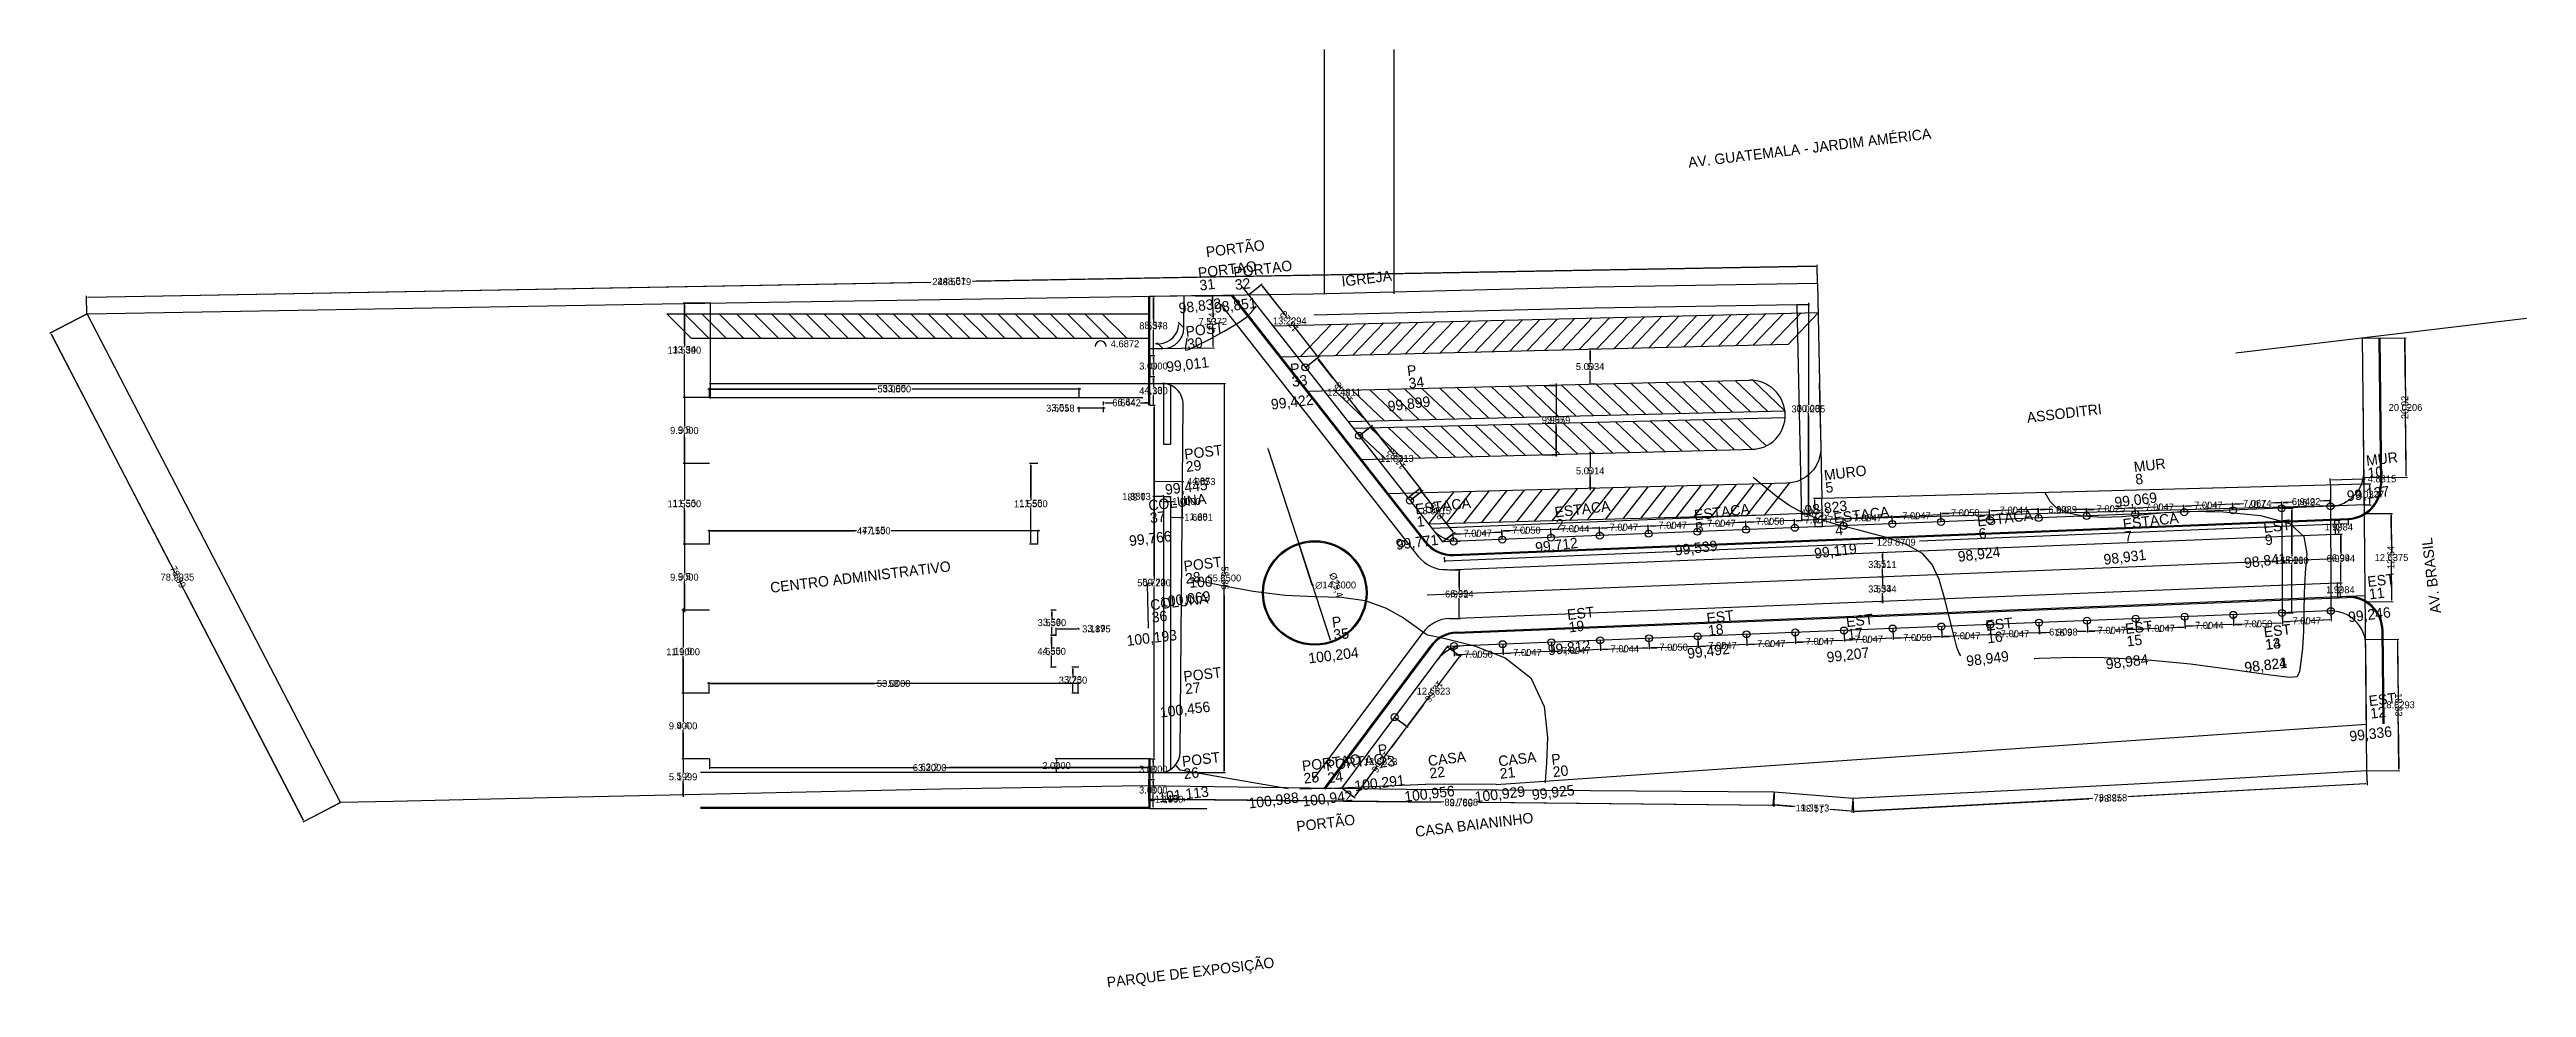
# Model space of a CAD drawing. Header units: metres. Extents: x -999 to 3200, y -1400 to 5056.
# Drawn here: x 824.1 to 1179.6, y 4556.1 to 4690.7 of the extents above; entities that cross this region are included whole.
import ezdxf

# ---------------------------------------------------------------- set-up
doc = ezdxf.new("R2010")
doc.units = ezdxf.units.M
for name, color, linetype, true_color in [('0.1', 7, 'Continuous', 0x000001), ('CurvasTG', 7, 'Continuous', 0x000007), ('Layer1', 7, 'Continuous', 0x000001), ('Layer2', 7, 'Continuous', 0x000002), ('LINHA FINAS', 1, 'Continuous', 0x010c03), ('PLANIMETRIA', 7, 'Continuous', 0x000007)]:
    doc.layers.add(name, color=color, linetype=linetype, true_color=true_color)

msp = doc.modelspace()

# ---------------------------------------------------------------- texts
at = {"color": 4}
for s, p in [('PORTAO', (989.03, 4657.88, -3.17)), ('PORTAO', (994.11, 4657.96, -3.15)), ('POST', (987.25, 4649.45, -2.99)), ('P', (1002.28, 4644.07, -2.58)), ('P', (1019.04, 4643.81, -2.1)), ('POST', (987.06, 4631.85, -2.56)), ('MURO', (1078.89, 4628.84, -3.18)), ('MUR', (1123.37, 4630.02, -2.93)), ('MUR', (1156.72, 4630.93, -2.86)), ('COLUNA', (981.9, 4624.49, -2.23)), ('ESTACA', (1020.2, 4623.96, -2.23)), ('ESTACA', (1040.22, 4623.52, -2.29)), ('ESTACA', (1060.25, 4623.11, -2.46)), ('ESTACA', (1080.27, 4622.69, -2.88)), ('ESTACA', (1100.88, 4622.22, -3.08)), ('ESTACA', (1121.8, 4621.81, -3.07)), ('EST', (1141.98, 4621.31, -3.16)), ('POST', (986.97, 4615.79, -1.93)), ('COLUNA', (982.17, 4610.22, -1.81)), ('EST', (1156.91, 4613.55, -2.75)), ('P', (1008.26, 4607.72, -1.8)), ('EST', (1042.02, 4608.81, -2.19)), ('EST', (1062.03, 4608.31, -2.51)), ('EST', (1082.06, 4607.78, -2.79)), ('EST', (1102.1, 4607.25, -3.05)), ('EST', (1122.13, 4606.79, -3.02)), ('EST', (1142.02, 4606.32, -3.18)), ('EST', (1142.03, 4606.32, -3.18)), ('POST', (986.94, 4599.95, -1.54)), ('EST', (1157.1, 4596.44, -2.66)), ('P', (1014.86, 4589.4, -1.71)), ('POST', (986.73, 4587.76, -0.89)), ('PORTAO', (1003.96, 4587.11, -1.01)), ('PORTAO', (1007.39, 4587.18, -1.06)), ('CASA', (1022.04, 4587.85, -1.04)), ('CASA', (1032.14, 4587.79, -1.07)), ('P', (1039.75, 4588.03, -2.07))]:
    msp.add_text(s, height=1.5, rotation=6.8353, dxfattribs=at).set_placement(p)
at = {"color": 7}
for s, p in [('98,832', (986.25, 4652.81, -3.17)), ('98,851', (991.33, 4652.89, -3.15)), ('99,011', (984.47, 4644.38, -2.99)), ('99,422', (999.5, 4639, -2.58)), ('99,899', (1016.26, 4638.74, -2.1)), ('99,445', (984.29, 4626.78, -2.56)), ('99,069', (1120.59, 4624.95, -2.93)), ('99,137', (1153.95, 4625.86, -2.86)), ('98,823', (1076.11, 4623.78, -3.18)), ('99,766', (979.13, 4619.42, -2.23)), ('99,771', (1017.42, 4618.89, -2.23)), ('99,712', (1037.44, 4618.45, -2.29)), ('99,539', (1057.48, 4618.05, -2.46)), ('99,119', (1077.49, 4617.62, -2.88)), ('98,924', (1098.1, 4617.16, -3.08)), ('98,931', (1119.03, 4616.74, -3.07)), ('98,841', (1139.2, 4616.24, -3.16)), ('100,069', (983.59, 4610.65, -1.93)), ('99,246', (1154.14, 4608.48, -2.75)), ('100,193', (978.78, 4605.09, -1.81)), ('100,204', (1004.87, 4602.58, -1.8)), ('99,812', (1039.25, 4603.74, -2.19)), ('99,492', (1059.25, 4603.25, -2.51)), ('99,207', (1079.28, 4602.71, -2.79)), ('98,949', (1099.32, 4602.18, -3.05)), ('98,984', (1119.35, 4601.73, -3.02)), ('98,824', (1139.24, 4601.25, -3.18)), ('98,821', (1139.26, 4601.25, -3.18)), ('100,456', (983.56, 4594.81, -1.54)), ('99,336', (1154.32, 4591.37, -2.66)), ('101,113', (983.35, 4582.62, -0.89)), ('100,988', (996.28, 4581.76, -1.01)), ('100,942', (1004.01, 4582.04, -1.06)), ('100,291', (1011.48, 4584.26, -1.71)), ('100,956', (1018.65, 4582.71, -1.04)), ('100,929', (1028.76, 4582.65, -1.07)), ('99,925', (1036.97, 4582.97, -2.07))]:
    msp.add_text(s, height=1.5, rotation=6.8353, dxfattribs=at).set_placement(p)
at = {"color": 1}
for s, p in [('31', (989.24, 4656.09, -3.17)), ('32', (994.32, 4656.17, -3.15)), ('30', (987.47, 4647.66, -2.99)), ('33', (1002.5, 4642.28, -2.58)), ('34', (1019.25, 4642.02, -2.1)), ('29', (987.28, 4630.06, -2.56)), ('8', (1123.58, 4628.23, -2.93)), ('10', (1156.94, 4629.14, -2.86)), ('5', (1079.1, 4627.05, -3.18)), ('37', (982.12, 4622.7, -2.23)), ('1', (1020.41, 4622.17, -2.23)), ('2', (1040.43, 4621.73, -2.29)), ('3', (1060.47, 4621.33, -2.46)), ('4', (1080.49, 4620.9, -2.88)), ('6', (1101.1, 4620.44, -3.08)), ('7', (1122.02, 4620.02, -3.07)), ('9', (1142.19, 4619.52, -3.16)), ('28', (987.19, 4614, -1.93)), ('11', (1157.13, 4611.76, -2.75)), ('36', (982.38, 4608.44, -1.81)), ('19', (1042.24, 4607.02, -2.19)), ('35', (1008.47, 4605.93, -1.8)), ('18', (1062.24, 4606.53, -2.51)), ('17', (1082.27, 4605.99, -2.79)), ('16', (1102.31, 4605.46, -3.05)), ('15', (1122.34, 4605.01, -3.02)), ('13', (1142.23, 4604.53, -3.18)), ('14', (1142.25, 4604.53, -3.18)), ('27', (987.16, 4598.16, -1.54)), ('12', (1157.31, 4594.65, -2.66)), ('26', (986.95, 4585.97, -0.89)), ('24', (1007.61, 4585.4, -1.06)), ('23', (1015.08, 4587.61, -1.71)), ('22', (1022.25, 4586.06, -1.04)), ('21', (1032.35, 4586.01, -1.07)), ('20', (1039.96, 4586.25, -2.07)), ('25', (1004.18, 4585.32, -1.01))]:
    msp.add_text(s, height=1.5, rotation=6.8353, dxfattribs=at).set_placement(p)
at = {"char_height": 1, "attachment_point": 5}
for s, insert in [('\\A1;3.0337', (1157.15, 4626.85)), ('\\A1;4.8315', (1158.91, 4629.07)), ('\\A1;4.0713', (1077.5, 4624.21)), ('\\A1;129.8709', (1089.17, 4619.97)), ('\\A1;1.9984', (1152.7, 4622.16)), ('\\A1;1.9984', (1152.93, 4613.16)), ('\\A1;1.1500', (984.78, 4583.09))]:
    msp.add_mtext(s, dxfattribs=dict(at, insert=insert))
at = {"color": 7, "char_height": 1, "attachment_point": 5}
for s, insert in [('2', (1152.7, 4622.16)), ('2', (1152.93, 4613.16)), ('1,15', (984.78, 4583.09))]:
    msp.add_mtext(s, dxfattribs=dict(at, insert=insert))
at = {"layer": 'CurvasTG', "color": 2}
msp.add_text('100', height=1.5, rotation=2.9777, dxfattribs=at).set_placement((987.71, 4613.45, -2))
at = {"layer": 'Layer2', "char_height": 1, "attachment_point": 5}
for s, insert in [('\\A1;248.5079', (953.58, 4657.37)), ('\\A1;8.5378', (982.54, 4651.03)), ('\\A1;7.5372', (991.06, 4651.65)), ('\\A1;13.2294', (1002.1, 4651.73)), ('\\A1;13.5390', (915.19, 4647.53)), ('\\A1;4.6872', (978.45, 4648.46)), ('\\A1;3.0000', (982.54, 4645.26)), ('\\A1;5.0034', (1045.22, 4645.18)), ('\\A1;53.0500', (945.33, 4641.97)), ('\\A1;6.6442', (978.68, 4639.99)), ('\\A1;4.1300', (982.54, 4641.7)), ('\\A1;12.4811', (1009.9, 4641.51)), ('\\A1;3.5058', (969.17, 4639.21)), ('\\A1;9.9659', (1040.33, 4637.51)), ('\\A1;30.0265', (1076.56, 4639.1)), ('\\A1;20.0206', (1162.28, 4639.32)), ('\\A1;9.5000', (915.19, 4636.01)), ('\\A1;11.8313', (1017.48, 4632)), ('\\A1;5.0014', (1045.23, 4630.22)), ('\\A1;1.3803', (980.1, 4626.56)), ('\\A1;1.0000', (987.27, 4625.83)), ('\\A1;4.0653', (989.39, 4628.68)), ('\\A1;6.9422', (1148.01, 4625.8)), ('\\A1;11.5500', (915.19, 4625.49)), ('\\A1;11.5500', (964.93, 4625.49)), ('\\A1;1.6801', (989.01, 4623.55)), ('\\A1;8.0515', (1023.2, 4624.49)), ('\\A1;7.0047', (1057.07, 4622.42)), ('\\A1;7.0047', (1064.07, 4622.7)), ('\\A1;7.0050', (1071.08, 4622.98)), ('\\A1;7.0047', (1078.07, 4623.2)), ('\\A1;7.0047', (1085.07, 4623.48)), ('\\A1;7.0047', (1092.07, 4623.77)), ('\\A1;7.0050', (1099.07, 4624.2)), ('\\A1;7.0044', (1106.07, 4624.59)), ('\\A1;6.9039', (1113.06, 4624.67)), ('\\A1;7.0025', (1119.98, 4624.78)), ('\\A1;7.0047', (1126.98, 4625.03)), ('\\A1;7.0047', (1133.98, 4625.3)), ('\\A1;7.0674', (1141.01, 4625.55)), ('\\A1;47.1500', (942.38, 4621.6)), ('\\A1;7.0047', (1029.08, 4621.27)), ('\\A1;7.0050', (1036.08, 4621.7)), ('\\A1;7.0044', (1043.08, 4621.92)), ('\\A1;7.0047', (1050.07, 4622.14)), ('\\A1;3.5111', (1087.18, 4616.78)), ('\\A1;15.0100', (1145.96, 4617.35)), ('\\A1;6.9944', (1153, 4617.66)), ('\\A1;12.6375', (1160.27, 4617.79)), ('\\A1;78.9935', (842.41, 4614.96)), ('\\A1;9.5000', (915.19, 4614.96)), ('\\A1;50.7200', (982.62, 4614.15)), ('\\A1;55.8500', (992.71, 4614.84)), ('\\A1;∅14.7000', (1008.69, 4613.81)), ('\\A1;6.9914', (1026.44, 4612.54)), ('\\A1;3.5344', (1087.18, 4613.26)), ('\\A1;3.5590', (967.96, 4608.43)), ('\\A1;7.0044', (1134.11, 4608.05)), ('\\A1;7.0050', (1141.11, 4608.27)), ('\\A1;7.0047', (1148.11, 4608.7)), ('\\A1;3.1875', (974.34, 4607.53)), ('\\A1;7.0047', (1043.22, 4604.44)), ('\\A1;7.0044', (1050.21, 4604.69)), ('\\A1;7.0050', (1057.21, 4604.91)), ('\\A1;7.0047', (1064.23, 4605.16)), ('\\A1;7.0047', (1071.23, 4605.44)), ('\\A1;7.0047', (1078.22, 4605.75)), ('\\A1;7.0047', (1085.22, 4606.06)), ('\\A1;7.0050', (1092.21, 4606.31)), ('\\A1;7.0047', (1099.22, 4606.56)), ('\\A1;7.0047', (1106.22, 4606.84)), ('\\A1;6.9098', (1113.16, 4607.09)), ('\\A1;7.0047', (1120.13, 4607.34)), ('\\A1;7.0047', (1127.13, 4607.62)), ('\\A1;11.9000', (915.01, 4604.26)), ('\\A1;4.5500', (967.92, 4604.31)), ('\\A1;7.0050', (1029.21, 4603.91)), ('\\A1;7.0047', (1036.22, 4604.16)), ('\\A1;53.0000', (945.24, 4599.71)), ('\\A1;3.7250', (970.98, 4600.18)), ('\\A1;12.6623', (1022.74, 4598.61)), ('\\A1;18.8293', (1161.21, 4596.64)), ('\\A1;9.4000', (915.01, 4593.61)), ('\\A1;63.2000', (950.4, 4587.63)), ('\\A1;2.0000', (968.62, 4587.91)), ('\\A1;3.0000', (982.51, 4587.41)), ('\\A1;12.6623', (1015.14, 4588.48)), ('\\A1;5.1999', (915.01, 4586.31)), ('\\A1;3.0000', (982.51, 4584.41)), ('\\A1;73.8358', (1119.91, 4583.31)), ('\\A1;89.7808', (1026.72, 4582.66)), ('\\A1;11.3573', (1077.14, 4581.83))]:
    msp.add_mtext(s, dxfattribs=dict(at, insert=insert))
at = {"layer": 'Layer2', "color": 2, "char_height": 1, "attachment_point": 5}
for s, insert, rotation in [('248,51', (953.58, 4657.37), 1.0271), ('7,54', (991.06, 4651.65), 90.7667), ('13,23', (1002.1, 4651.73), 128.1215), ('12,48', (1009.9, 4641.51), 128.1215), ('20,02', (1162.28, 4639.32), 90.5803), ('11,83', (1017.48, 4632), 128.1215), ('1,38', (980.1, 4626.56), 180), ('4,07', (989.39, 4628.68), 359.5186), ('6,94', (1148.01, 4625.8), 182.3196), ('1,68', (989.01, 4623.55), 359.5186), ('8,05', (1023.2, 4624.49), 128.1215), ('7', (1057.07, 4622.42), 182.2989), ('7', (1064.07, 4622.7), 182.2989), ('7', (1071.08, 4622.98), 181.7877), ('7', (1078.07, 4623.2), 182.2989), ('7', (1085.07, 4623.48), 182.2989), ('7', (1092.07, 4623.77), 182.2989), ('7', (1099.07, 4624.2), 181.7877), ('7', (1106.07, 4624.59), 181.7876), ('6,9', (1113.06, 4624.67), 180), ('7', (1119.98, 4624.78), 181.7879), ('7', (1126.98, 4625.03), 182.2989), ('7', (1133.98, 4625.3), 182.2989), ('7,07', (1141.01, 4625.55), 181.7719), ('7', (1029.08, 4621.27), 182.2989), ('7', (1036.08, 4621.7), 181.7877), ('7', (1043.08, 4621.92), 181.7876), ('7', (1050.07, 4622.14), 182.2989), ('12,64', (1160.27, 4617.79), 90.5213), ('78,99', (842.41, 4614.96), 297.4247), ('55,85', (992.71, 4614.84), 270), ('%%c29,4', (1008.69, 4613.81), 288.0501), ('7', (1134.11, 4608.05), 181.7876), ('7', (1141.11, 4608.27), 181.7877), ('7', (1148.11, 4608.7), 182.2989), ('7', (1043.22, 4604.44), 182.2989), ('7', (1050.21, 4604.69), 181.7876), ('7', (1057.21, 4604.91), 181.7877), ('7', (1064.23, 4605.16), 182.2989), ('7', (1071.23, 4605.44), 182.2989), ('7', (1078.22, 4605.75), 182.2989), ('7', (1085.22, 4606.06), 182.2989), ('7', (1092.21, 4606.31), 181.7877), ('7', (1099.22, 4606.56), 182.2989), ('7', (1106.22, 4606.84), 182.2989), ('6,91', (1113.16, 4607.09), 181.7806), ('7', (1120.13, 4607.34), 182.2989), ('7', (1127.13, 4607.62), 182.2989), ('7', (1029.21, 4603.91), 181.7877), ('7', (1036.22, 4604.16), 182.2989), ('12,66', (1022.74, 4598.61), 233.2679), ('18,83', (1161.21, 4596.64), 270.5212), ('12,66', (1015.14, 4588.48), 233.2679), ('73,84', (1119.91, 4583.31), 183.1032), ('89,78', (1026.72, 4582.66), 179.4079), ('11,36', (1077.14, 4581.83), 175.1046)]:
    msp.add_mtext(s, dxfattribs=dict(at, insert=insert, rotation=rotation))
for s, insert in [('8,54', (982.54, 4651.03)), ('13,54', (915.19, 4647.53)), ('3', (982.54, 4645.26)), ('5', (1045.22, 4645.18)), ('53,05', (945.33, 4641.97)), ('6,64', (978.68, 4639.99)), ('4,13', (982.54, 4641.7)), ('3,51', (969.17, 4639.21)), ('9,97', (1040.33, 4637.51)), ('30,03', (1076.56, 4639.1)), ('9,5', (915.19, 4636.01)), ('5', (1045.23, 4630.22)), ('1', (987.27, 4625.83)), ('11,55', (915.19, 4625.49)), ('11,55', (964.93, 4625.49)), ('47,15', (942.38, 4621.6)), ('9,5', (915.19, 4614.96)), ('3,51', (1087.18, 4616.78)), ('15,01', (1145.96, 4617.35)), ('6,99', (1153, 4617.66)), ('50,72', (982.62, 4614.15)), ('6,99', (1026.44, 4612.54)), ('3,53', (1087.18, 4613.26)), ('3,56', (967.96, 4608.43)), ('4,55', (967.92, 4604.31)), ('3,19', (974.34, 4607.53)), ('11,9', (915.01, 4604.26)), ('53', (945.24, 4599.71)), ('3,73', (970.98, 4600.18)), ('9,4', (915.01, 4593.61)), ('63,2', (950.4, 4587.63)), ('2', (968.62, 4587.91)), ('3', (982.51, 4587.41)), ('5,2', (915.01, 4586.31)), ('3', (982.51, 4584.41))]:
    msp.add_mtext(s, dxfattribs=dict(at, insert=insert))
at = {"layer": 'PLANIMETRIA', "color": 7}
for s, rotation, p in [('AV. GUATEMALA - JARDIM AMÉRICA', 6.8353, (1059.39, 4673.73, -102)), ('PORTÃO', 6.8353, (990.16, 4660.89, -102)), ('IGREJA', 6.8353, (1009.63, 4656.65, -102)), ('ASSODITRI', 6.8353, (1108.01, 4637.1, -102)), ('AV. BRASIL', 96.8353, (1167.38, 4609.85, -102)), ('CENTRO ADMINISTRATIVO', 6.8353, (927.61, 4612.71, -102)), ('PORTÃO', 6.8353, (1003.15, 4578.44, -102)), ('CASA BAIANINHO', 6.8353, (1020.21, 4577.69, -102)), ('PARQUE DE EXPOSIÇÃO', 6.8353, (975.94, 4556.07, -102))]:
    msp.add_text(s, height=1.5, rotation=rotation, dxfattribs=at).set_placement(p)

# ---------------------------------------------------------------- blocks, each defined once
blk = doc.blocks.new('*D1')
for p, q in [((1156.39, 4628.36), (1157.31, 4628.37)), ((1157.13, 4628.19), (1157.14, 4627.44)), ((1156.42, 4625.33), (1157.34, 4625.34))]:
    blk.add_line(p, q)
blk = doc.blocks.new('*D2')
for p, q in [((1151.5, 4628.29), (1151.47, 4629.12)), ((1151.66, 4628.94), (1156.13, 4629.06)), ((1156.33, 4628.42), (1156.3, 4629.25))]:
    blk.add_line(p, q)
blk = doc.blocks.new('*D3')
for p, q in [((1078.43, 4626.27), (1077.27, 4626.24)), ((1077.45, 4626.07), (1077.48, 4624.8)), ((1078.54, 4622.2), (1077.38, 4622.17))]:
    blk.add_line(p, q)
blk = doc.blocks.new('*D8')
for p, q in [((1154.03, 4623.17), (1154.06, 4622.45)), ((1024.47, 4617.32), (1085.83, 4619.83)), ((1024.27, 4617.85), (1024.3, 4617.13))]:
    blk.add_line(p, q)
blk = doc.blocks.new('_CLOSEDFILLED')
at = {"color": 0, "linetype": 'BYBLOCK'}
blk.add_solid([(-1, 0.2), (0, 0), (-1, -0.2)], dxfattribs=at)

# ---------------------------------------------------------------- linework, layer by layer
at = {"color": 2}
for p, q in [((956.58, 4657.43), (1077.57, 4659.6)), ((1077.86, 4657.16), (1077.82, 4659.6)), ((829.39, 4652.71), (829.35, 4655.15)), ((829.6, 4655.15), (950.58, 4657.32)), ((981.9, 4655.3), (991.01, 4655.42)), ((982, 4655.3), (982.54, 4655.3)), ((982.54, 4652), (982.54, 4655.05)), ((991.03, 4653.65), (991.01, 4655.17)), ((996.18, 4655.49), (998.02, 4656.94)), ((1000.56, 4653.7), (998.17, 4656.74)), ((829.45, 4652.74), (824.21, 4650.02)), ((918.95, 4654.3), (915.19, 4654.3)), ((915.19, 4648.5), (915.19, 4654.05)), ((1074.92, 4654.11), (1076.56, 4654.11)), ((1076.56, 4654.36), (1076.56, 4640.07)), ((824.33, 4649.8), (841.25, 4617.18)), ((982, 4647.76), (991.11, 4647.88)), ((982.54, 4647.01), (982.54, 4650.06)), ((991.11, 4648.13), (991.09, 4649.65)), ((1006.03, 4646.73), (1003.65, 4649.77)), ((1046.14, 4647.68), (1045.22, 4647.68)), ((1156.1, 4649.27), (1162.18, 4649.33)), ((1162.26, 4641.82), (1162.18, 4649.08)), ((915.19, 4641.01), (915.19, 4646.56)), ((982, 4646.76), (982.54, 4646.76)), ((982, 4646.76), (982.54, 4646.76)), ((982.54, 4646.23), (982.54, 4646.51)), ((982.54, 4644.01), (982.54, 4644.29)), ((1004.34, 4645.08), (1006.19, 4646.53)), ((1004.34, 4645.08), (1006.05, 4646.42)), ((1008.35, 4643.47), (1006.2, 4646.22)), ((1045.22, 4646.15), (1045.22, 4647.43)), ((1045.22, 4642.93), (1045.22, 4644.21)), ((915.19, 4641.01), (915.19, 4636.98)), ((918.95, 4640.76), (915.19, 4640.76)), ((918.8, 4640.76), (915.19, 4640.76)), ((942.83, 4641.97), (918.55, 4641.97)), ((918.8, 4640.76), (918.8, 4641.97)), ((972.1, 4641.97), (947.83, 4641.97)), ((971.85, 4640.76), (971.85, 4641.97)), ((982, 4643.76), (982.54, 4643.76)), ((982, 4643.76), (982.54, 4643.76)), ((982, 4642.76), (992.71, 4642.76)), ((982.54, 4642.67), (982.54, 4643.51)), ((982.54, 4639.88), (982.54, 4640.73)), ((992.71, 4642.51), (992.71, 4617.34)), ((1038.57, 4642.49), (1040.33, 4642.49)), ((1040.33, 4642.74), (1040.33, 4638.47)), ((1046.07, 4642.68), (1045.22, 4642.68)), ((975.61, 4639.21), (971.6, 4639.21)), ((971.85, 4638.66), (971.85, 4639.21)), ((975.36, 4639.63), (975.36, 4639.99)), ((975.36, 4638.66), (975.36, 4639.21)), ((975.61, 4639.99), (976.68, 4639.99)), ((980.68, 4639.99), (981.75, 4639.99)), ((982, 4639.63), (982, 4639.99)), ((982, 4639.63), (982.62, 4639.63)), ((982, 4639.63), (982.54, 4639.63)), ((982.62, 4615.12), (982.62, 4639.38)), ((1013.6, 4636.8), (1011.44, 4639.54)), ((1076.56, 4638.13), (1076.56, 4623.84)), ((915.19, 4635.04), (915.19, 4631.01)), ((998.94, 4633.43), (1007.9, 4605.95)), ((1012.05, 4635.26), (1013.83, 4636.66)), ((1012.05, 4635.26), (1013.75, 4636.6)), ((1015.93, 4633.97), (1013.98, 4636.46)), ((1040.33, 4636.54), (1040.33, 4632.27)), ((1162.38, 4629.56), (1162.31, 4636.82)), ((915.19, 4631.51), (915.19, 4626.46)), ((918.8, 4631.26), (915.19, 4631.26)), ((918.8, 4631.26), (915.19, 4631.26)), ((965.95, 4631.26), (964.93, 4631.26)), ((964.93, 4626.46), (964.93, 4631.01)), ((1020.98, 4627.55), (1019.02, 4630.04)), ((1038.41, 4632.52), (1040.33, 4632.52)), ((1045.23, 4632.97), (1045.23, 4631.19)), ((1045.92, 4632.72), (1045.23, 4632.72)), ((982.62, 4627.1), (982.64, 4628.72)), ((982.62, 4626.56), (982.62, 4626.56)), ((983.75, 4626.56), (982.87, 4626.56)), ((982.89, 4628.72), (986.45, 4628.69)), ((984, 4626.56), (984, 4626.56)), ((984, 4626.56), (984, 4625.83)), ((985, 4626.5), (984.98, 4623.56)), ((985, 4626.56), (985, 4625.83)), ((986.68, 4626.49), (986.66, 4623.55)), ((986.69, 4627.06), (986.7, 4628.69)), ((1019.04, 4626.35), (1020.71, 4627.66)), ((1019.35, 4625.96), (1021.13, 4627.35)), ((1021.96, 4626.07), (1020.87, 4627.46)), ((1045.23, 4629.25), (1045.23, 4627.47)), ((1045.93, 4627.72), (1045.23, 4627.72)), ((1156.3, 4629.25), (1162.38, 4629.31)), ((915.19, 4624.52), (915.19, 4619.46)), ((964.93, 4619.96), (964.93, 4624.52)), ((983.75, 4625.83), (983.5, 4625.83)), ((984, 4625.83), (985, 4625.83)), ((985.23, 4623.56), (986.41, 4623.55)), ((985.25, 4625.83), (985.5, 4625.83)), ((1025.53, 4621.52), (1024.43, 4622.92)), ((1063.57, 4622.68), (1060.82, 4622.57)), ((1067.32, 4622.83), (1064.57, 4622.72)), ((1067.61, 4621.77), (1067.57, 4622.84)), ((1067.61, 4621.83), (1067.58, 4622.87)), ((1070.58, 4622.97), (1067.83, 4622.88)), ((1074.33, 4623.08), (1071.58, 4623)), ((1074.61, 4622.05), (1074.57, 4623.06)), ((1074.61, 4622.05), (1074.58, 4623.09)), ((1077.57, 4623.18), (1074.82, 4623.07)), ((1075.54, 4624.09), (1076.56, 4624.09)), ((1081.32, 4623.33), (1078.57, 4623.22)), ((1081.61, 4622.33), (1081.57, 4623.34)), ((1081.61, 4622.33), (1081.57, 4623.34)), ((1084.57, 4623.46), (1081.82, 4623.35)), ((1088.32, 4623.62), (1085.57, 4623.5)), ((1088.61, 4622.61), (1088.57, 4623.63)), ((1088.61, 4622.61), (1088.57, 4623.63)), ((1091.57, 4623.75), (1088.82, 4623.64)), ((1095.32, 4623.9), (1092.57, 4623.79)), ((1095.61, 4622.95), (1095.57, 4624.09)), ((1095.61, 4622.89), (1095.57, 4623.91)), ((1098.57, 4624.18), (1095.82, 4624.09)), ((1102.32, 4624.3), (1099.57, 4624.21)), ((1102.61, 4623.23), (1102.57, 4624.48)), ((1102.61, 4623.17), (1102.57, 4624.3)), ((1105.57, 4624.58), (1102.82, 4624.49)), ((1109.32, 4624.7), (1106.57, 4624.61)), ((1109.61, 4623.45), (1109.57, 4624.7)), ((1109.61, 4623.73), (1109.61, 4624.67)), ((1111.56, 4624.67), (1109.86, 4624.67)), ((1116.26, 4624.67), (1114.56, 4624.67)), ((1116.51, 4623.79), (1116.49, 4624.67)), ((1116.51, 4623.73), (1116.51, 4624.67)), ((1119.49, 4624.76), (1116.74, 4624.67)), ((1123.23, 4624.88), (1120.48, 4624.79)), ((1123.51, 4624.01), (1123.48, 4624.89)), ((1123.51, 4624.01), (1123.48, 4624.88)), ((1126.48, 4625.01), (1123.73, 4624.89)), ((1130.23, 4625.16), (1127.48, 4625.05)), ((1130.51, 4624.29), (1130.48, 4625.17)), ((1130.51, 4624.29), (1130.48, 4625.16)), ((1133.48, 4625.28), (1130.73, 4625.17)), ((1137.23, 4625.43), (1134.48, 4625.32)), ((1137.51, 4624.57), (1137.47, 4625.44)), ((1137.51, 4624.63), (1137.48, 4625.44)), ((1139.02, 4625.49), (1137.73, 4625.45)), ((1144.3, 4625.65), (1143.01, 4625.61)), ((1144.51, 4624.85), (1145.96, 4624.85)), ((1144.57, 4624.85), (1144.54, 4625.66)), ((1144.57, 4624.85), (1144.55, 4625.66)), ((1146.01, 4625.72), (1144.79, 4625.67)), ((1145.96, 4618.32), (1145.96, 4624.6)), ((1151.23, 4625.93), (1150.01, 4625.88)), ((1151.51, 4625.13), (1151.48, 4625.94)), ((1156.33, 4624.08), (1160.21, 4624.11)), ((1160.25, 4620.29), (1160.22, 4623.86)), ((915.19, 4619.96), (915.19, 4615.93)), ((918.8, 4619.71), (915.19, 4619.71)), ((918.8, 4619.71), (915.19, 4619.71)), ((939.88, 4621.6), (918.55, 4621.6)), ((918.8, 4619.71), (918.8, 4621.6)), ((966.2, 4621.6), (944.88, 4621.6)), ((965.95, 4619.71), (964.93, 4619.71)), ((965.95, 4619.71), (965.95, 4621.6)), ((1024.01, 4620.02), (1025.68, 4621.33)), ((1025.62, 4620.08), (1025.58, 4621.13)), ((1028.58, 4621.25), (1025.83, 4621.14)), ((1032.33, 4621.4), (1029.58, 4621.29)), ((1032.62, 4620.42), (1032.58, 4621.59)), ((1032.62, 4620.36), (1032.58, 4621.41)), ((1035.58, 4621.69), (1032.83, 4621.6)), ((1039.33, 4621.8), (1036.58, 4621.72)), ((1039.62, 4620.64), (1039.58, 4621.81)), ((1039.62, 4620.7), (1039.58, 4621.81)), ((1042.58, 4621.91), (1039.83, 4621.82)), ((1046.33, 4622.02), (1043.58, 4621.94)), ((1046.62, 4620.92), (1046.57, 4622)), ((1046.62, 4620.92), (1046.58, 4622.03)), ((1049.57, 4622.12), (1046.82, 4622.01)), ((1053.32, 4622.27), (1050.57, 4622.16)), ((1053.62, 4621.2), (1053.57, 4622.28)), ((1053.62, 4621.2), (1053.57, 4622.28)), ((1056.57, 4622.4), (1053.82, 4622.29)), ((1060.32, 4622.55), (1057.57, 4622.44)), ((1060.62, 4621.48), (1060.57, 4622.56)), ((1060.62, 4621.48), (1060.57, 4622.56)), ((1152.17, 4621.16), (1153, 4621.16)), ((1153, 4618.63), (1153, 4620.91)), ((1025.04, 4616.04), (1026.44, 4616.04)), ((1026.44, 4613.51), (1026.44, 4615.79)), ((1087.18, 4618.54), (1087.18, 4618.54)), ((1087.18, 4617.75), (1087.18, 4618.29)), ((1087.18, 4615.28), (1087.18, 4615.81)), ((1145.96, 4610.09), (1145.96, 4616.38)), ((1153, 4614.41), (1153, 4616.69)), ((843.56, 4612.74), (860.48, 4580.13)), ((915.19, 4613.99), (915.19, 4609.96)), ((982.62, 4589.16), (982.62, 4613.18)), ((992.71, 4612.34), (992.71, 4587.16)), ((1086.75, 4615.03), (1087.18, 4615.03)), ((1087.18, 4615.28), (1087.18, 4614.23)), ((1087.18, 4615.03), (1087.18, 4615.03)), ((1087.18, 4612.29), (1087.18, 4611.24)), ((1152.45, 4614.16), (1153, 4614.16)), ((1160.33, 4611.72), (1160.29, 4615.29)), ((915.01, 4610.46), (915.01, 4605.23)), ((918.8, 4610.21), (915.01, 4610.21)), ((918.8, 4610.21), (915.19, 4610.21)), ((968.55, 4610.21), (967.96, 4610.21)), ((967.96, 4609.4), (967.96, 4609.96)), ((1025.04, 4609.05), (1026.44, 4609.05)), ((1026.44, 4609.3), (1026.44, 4611.57)), ((1086.75, 4611.49), (1087.18, 4611.49)), ((1116.57, 4608.72), (1116.63, 4607.2)), ((1116.57, 4608.65), (1116.61, 4607.2)), ((1123.56, 4609), (1123.63, 4607.48)), ((1123.56, 4609), (1123.63, 4607.48)), ((1130.56, 4609.28), (1130.61, 4607.94)), ((1130.56, 4609.28), (1130.62, 4607.76)), ((1137.56, 4609.56), (1137.61, 4608.16)), ((1137.56, 4609.5), (1137.61, 4608.16)), ((1144.56, 4609.84), (1145.96, 4609.84)), ((1144.56, 4609.84), (1144.61, 4608.56)), ((1144.56, 4609.78), (1144.61, 4608.38)), ((1147.61, 4608.68), (1144.86, 4608.57)), ((1151.36, 4608.83), (1148.61, 4608.72)), ((1151.56, 4610.12), (1151.61, 4608.84)), ((1156.45, 4611.44), (1160.33, 4611.47)), ((968.55, 4606.59), (967.92, 4606.59)), ((967.92, 4605.28), (967.92, 4606.34)), ((967.96, 4606.9), (967.96, 4607.46)), ((968.55, 4606.65), (967.96, 4606.65)), ((968.55, 4606.59), (968.55, 4607.53)), ((968.8, 4607.53), (971.49, 4607.53)), ((971.74, 4607.53), (971.74, 4607.53)), ((1024.72, 4605.03), (1026.53, 4603.69)), ((1025.67, 4605.07), (1025.71, 4603.8)), ((1032.67, 4605.35), (1032.73, 4604.02)), ((1032.67, 4605.28), (1032.71, 4604.02)), ((1039.67, 4605.63), (1039.72, 4604.3)), ((1039.67, 4605.63), (1039.72, 4604.3)), ((1046.67, 4605.91), (1046.71, 4604.58)), ((1046.67, 4605.91), (1046.72, 4604.58)), ((1053.67, 4606.19), (1053.71, 4604.8)), ((1053.67, 4606.13), (1053.71, 4604.8)), ((1060.46, 4605.01), (1057.71, 4604.92)), ((1060.67, 4606.47), (1060.73, 4605.02)), ((1060.67, 4606.41), (1060.71, 4605.02)), ((1063.73, 4605.14), (1060.98, 4605.03)), ((1067.48, 4605.29), (1064.73, 4605.18)), ((1067.67, 4606.75), (1067.73, 4605.3)), ((1067.67, 4606.75), (1067.73, 4605.3)), ((1070.73, 4605.42), (1067.98, 4605.31)), ((1074.47, 4605.57), (1071.72, 4605.46)), ((1074.67, 4607.03), (1074.72, 4605.61)), ((1074.67, 4607.03), (1074.72, 4605.58)), ((1077.72, 4605.73), (1074.97, 4605.62)), ((1081.47, 4605.88), (1078.72, 4605.77)), ((1081.67, 4607.31), (1081.72, 4605.92)), ((1081.67, 4607.31), (1081.72, 4605.89)), ((1084.72, 4606.04), (1081.97, 4605.93)), ((1088.47, 4606.19), (1085.72, 4606.08)), ((1088.66, 4607.6), (1088.71, 4606.2)), ((1088.66, 4607.6), (1088.72, 4606.2)), ((1091.71, 4606.3), (1088.96, 4606.21)), ((1095.46, 4606.41), (1092.71, 4606.33)), ((1095.66, 4607.88), (1095.72, 4606.42)), ((1095.67, 4607.81), (1095.71, 4606.42)), ((1098.72, 4606.54), (1095.97, 4606.43)), ((1102.47, 4606.69), (1099.72, 4606.58)), ((1102.66, 4608.16), (1102.72, 4606.7)), ((1102.66, 4608.16), (1102.72, 4606.7)), ((1105.72, 4606.82), (1102.97, 4606.71)), ((1109.47, 4606.97), (1106.72, 4606.86)), ((1109.66, 4608.44), (1109.71, 4606.98)), ((1109.66, 4608.44), (1109.72, 4606.98)), ((1111.16, 4607.03), (1109.96, 4606.99)), ((1116.36, 4607.19), (1115.16, 4607.15)), ((1119.63, 4607.32), (1116.88, 4607.21)), ((1123.38, 4607.47), (1120.63, 4607.36)), ((1126.63, 4607.6), (1123.88, 4607.49)), ((1130.37, 4607.75), (1127.62, 4607.64)), ((1133.61, 4608.03), (1130.86, 4607.95)), ((1137.36, 4608.15), (1134.61, 4608.06)), ((1140.61, 4608.25), (1137.86, 4608.17)), ((1144.36, 4608.37), (1141.61, 4608.28)), ((1156.5, 4606.01), (1161.13, 4606.05)), ((1161.13, 4605.8), (1161.19, 4599.14)), ((915.01, 4603.29), (915.01, 4598.06)), ((967.92, 4602.29), (967.92, 4603.34)), ((968.55, 4602.04), (967.92, 4602.04)), ((971.8, 4602.04), (970.98, 4602.04)), ((970.98, 4601.14), (970.98, 4601.79)), ((1026.38, 4603.49), (1024.24, 4600.62)), ((1028.71, 4603.9), (1025.96, 4603.81)), ((1032.46, 4604.01), (1029.71, 4603.93)), ((1035.73, 4604.14), (1032.98, 4604.03)), ((1039.47, 4604.29), (1036.72, 4604.18)), ((1042.72, 4604.42), (1039.97, 4604.31)), ((1046.47, 4604.57), (1043.72, 4604.46)), ((1049.71, 4604.67), (1046.96, 4604.59)), ((1053.46, 4604.79), (1050.71, 4604.71)), ((1056.71, 4604.89), (1053.96, 4604.81)), ((915.01, 4598.56), (915.01, 4594.58)), ((918.8, 4598.31), (915.01, 4598.31)), ((918.8, 4598.31), (915.01, 4598.31)), ((944.24, 4599.71), (918.49, 4599.71)), ((918.74, 4598.31), (918.74, 4599.71)), ((971.99, 4599.71), (946.24, 4599.71)), ((970.98, 4598.56), (970.98, 4599.21)), ((971.8, 4598.31), (970.98, 4598.31)), ((971.74, 4598.31), (971.74, 4599.71)), ((1017.15, 4594.88), (1018.95, 4593.54)), ((1017.15, 4594.88), (1018.93, 4593.56)), ((1021.25, 4596.61), (1019.1, 4593.74)), ((915.01, 4592.64), (915.01, 4588.66)), ((1018.78, 4593.36), (1016.64, 4590.49)), ((1161.24, 4594.14), (1161.3, 4587.47)), ((915.01, 4589.16), (915.01, 4587.28)), ((918.8, 4588.91), (915.01, 4588.91)), ((915.01, 4588.91), (915.01, 4588.91)), ((918.8, 4588.91), (918.8, 4587.63)), ((919.05, 4587.63), (948.4, 4587.63)), ((952.4, 4587.63), (981.75, 4587.63)), ((982, 4588.91), (968.62, 4588.91)), ((982, 4588.91), (982, 4587.63)), ((982, 4588.91), (982.62, 4588.91)), ((982, 4588.91), (982.51, 4588.91)), ((982.51, 4588.38), (982.51, 4588.66)), ((1156.67, 4587.18), (1161.3, 4587.22)), ((1156.67, 4587.18), (1156.77, 4585.31)), ((915.01, 4585.34), (915.01, 4583.46)), ((915.01, 4583.71), (915.01, 4583.71)), ((982, 4586.91), (968.62, 4586.91)), ((981.85, 4585.02), (981.83, 4583.13)), ((982, 4586.91), (992.71, 4586.91)), ((982, 4585.91), (982.51, 4585.91)), ((982, 4585.91), (982.51, 4585.91)), ((982.51, 4586.16), (982.51, 4586.44)), ((982.51, 4585.38), (982.51, 4585.66)), ((1009.58, 4584.74), (1011.36, 4583.41)), ((1013.65, 4586.48), (1011.51, 4583.61)), ((1071.63, 4584.09), (1071.48, 4582.32)), ((1071.63, 4584.09), (1071.61, 4582.2)), ((1156.52, 4585.3), (1122.4, 4583.45)), ((865.83, 4582.62), (860.6, 4579.9)), ((982, 4582.91), (982.51, 4582.91)), ((1024.22, 4582.69), (982.08, 4583.12)), ((982.51, 4583.16), (982.51, 4583.44)), ((1071.36, 4582.2), (1029.22, 4582.64)), ((1074.64, 4582.05), (1071.73, 4582.3)), ((1082.54, 4581.37), (1079.63, 4581.62)), ((1082.95, 4583.12), (1082.79, 4581.35)), ((1082.94, 4583.18), (1083.04, 4581.31)), ((1117.41, 4583.18), (1083.29, 4581.33))]:
    msp.add_line(p, q, dxfattribs=at)
at = {"color": 7}
for p, q in [((981.85, 4646.76, -102), (981.85, 4655.3, -102)), ((982, 4646.76, -102), (982, 4655.3, -102)), ((986.89, 4650.74, -102), (986.93, 4655.37, -102)), ((993.71, 4655.39, -102), (1021.49, 4619.99, -102)), ((993.83, 4655.48, -102), (1021.61, 4620.08, -102)), ((995.29, 4656.63, -102), (1024.01, 4620.02, -102)), ((918.95, 4640.61, -102), (918.95, 4654.3, -102)), ((992.14, 4654.16, -102), (1020.55, 4617.95, -102)), ((1005.58, 4652.62, -102), (1045.83, 4653.62, -102)), ((1045.83, 4653.62, -102), (1074.92, 4654.11, -102)), ((1074.92, 4654.11, -102), (1075.55, 4623.2, -102)), ((1179.65, 4652.09, -102), (1137.93, 4647.09, -102)), ((982, 4647.76, -102), (983.89, 4647.76, -102)), ((981.85, 4646.76, -102), (982, 4646.76, -102)), ((918.8, 4640.76, -102), (981.03, 4640.76, -102)), ((981.85, 4639.63, -102), (981.85, 4643.76, -102)), ((981.85, 4643.76, -102), (982, 4643.76, -102)), ((982, 4639.63, -102), (982, 4643.76, -102)), ((982, 4642.76, -102), (983.8, 4642.76, -102)), ((984, 4642.76, -102), (984, 4634.05, -102)), ((985, 4642.51, -102), (985, 4634.05, -102)), ((1156.36, 4625.33, -102), (1156.18, 4642.01, -102)), ((986.38, 4589.89, -102), (986.8, 4639.74, -102)), ((984, 4634.05, -102), (985, 4634.05, -102)), ((984, 4626.56, -102), (985, 4626.56, -102)), ((984, 4626.56, -102), (984, 4586.98, -102)), ((985, 4626.56, -102), (985, 4587.39, -102)), ((1078.43, 4626.27, -102), (1078.54, 4622.2, -102)), ((1151.5, 4628.23, -102), (1151.56, 4610.12, -102)), ((1078.48, 4624.2, -102), (1022.49, 4621.96, -102)), ((1156.36, 4625.33, -102), (1024.01, 4620.02, -102)), ((1025.62, 4618.23, -102), (1154.03, 4623.38, -102)), ((1025.63, 4618.08, -102), (1154.03, 4623.23, -102)), ((1075.55, 4623.2, -102), (1153.32, 4625.28, -102)), ((1144.51, 4624.85, -102), (1144.56, 4609.84, -102)), ((1152.09, 4623.16), (1152.7, 4623.16)), ((1152.09, 4623.16, -102), (1152.17, 4621.16, -102)), ((1024.69, 4616.04, -102), (1152.17, 4621.16, -102)), ((1152.17, 4621.16), (1152.7, 4621.16)), ((1021.85, 4612.42, -102), (1152.31, 4617.66, -102)), ((981.65, 4613.96, -102), (981.77, 4607.66, -102)), ((1025.04, 4609.05, -102), (1152.45, 4614.16, -102)), ((1026.07, 4607.09, -102), (1156.44, 4612.32, -102)), ((1026.08, 4606.94, -102), (1153.86, 4612.07, -102)), ((1152.45, 4614.16), (1152.93, 4614.16)), ((1152.45, 4614.16, -102), (1152.53, 4612.01, -102)), ((1152.53, 4612.16), (1152.93, 4612.16)), ((1151.38, 4610.12, -102), (1024.72, 4605.03, -102)), ((1021.23, 4607.04, -102), (1005.39, 4585.81, -102)), ((1022.27, 4605.08, -102), (1007, 4584.62, -102)), ((1022.39, 4604.99, -102), (1007.12, 4584.53, -102)), ((1024.72, 4605.03, -102), (1009.58, 4584.74, -102)), ((1156.7, 4593.87, -102), (1156.58, 4605.17, -102)), ((1159.05, 4593.9, -102), (1158.91, 4607.27, -102)), ((1159.2, 4593.9, -102), (1159.06, 4607.28, -102)), ((981.85, 4588.91, -102), (981.85, 4585.91, -102)), ((982, 4588.91, -102), (982, 4585.91, -102)), ((981.85, 4585.91, -102), (982, 4585.91, -102)), ((982, 4586.91, -102), (983.38, 4586.91, -102)), ((981.85, 4581.91, -102), (917.5, 4581.91, -102)), ((982, 4581.76, -102), (917.5, 4581.76, -102)), ((981.85, 4582.91, -102), (981.85, 4581.91, -102)), ((981.85, 4582.91, -102), (982, 4582.91, -102)), ((982, 4582.91), (982.51, 4582.91)), ((982, 4582.91, -102), (982, 4581.76, -102)), ((982, 4581.76), (982.51, 4581.76)), ((982, 4581.76, -102), (990.22, 4581.76, -102)), ((982.51, 4582.01), (982.51, 4582.66))]:
    msp.add_line(p, q, dxfattribs=at)
for p, q in [((1078.43, 4626.27), (1077.27, 4626.24)), ((1151.5, 4628.29), (1151.47, 4629.12)), ((1151.66, 4628.94), (1156.13, 4629.06)), ((1156.33, 4628.42), (1156.3, 4629.25)), ((1156.31, 4629.07), (1156.49, 4629.07)), ((1156.39, 4628.36), (1157.31, 4628.37)), ((1157.13, 4628.19), (1157.14, 4627.44)), ((1157.16, 4625.52), (1157.15, 4626.26)), ((1077.45, 4626.07), (1077.48, 4624.8)), ((1077.55, 4622.36), (1077.52, 4623.62)), ((1152.15, 4623.16), (1152.88, 4623.16)), ((1152.7, 4622.98), (1152.7, 4622.75)), ((1154.03, 4623.17), (1154.06, 4622.45)), ((1156.42, 4625.33), (1157.34, 4625.34)), ((1024.47, 4617.32), (1085.83, 4619.83)), ((1078.54, 4622.2), (1077.38, 4622.17)), ((1153.87, 4622.62), (1092.51, 4620.11)), ((1152.23, 4621.16), (1152.88, 4621.16)), ((1152.7, 4621.34), (1152.7, 4621.57)), ((1024.27, 4617.85), (1024.3, 4617.13)), ((1152.51, 4614.16), (1153.11, 4614.16)), ((1152.59, 4612.16), (1153.11, 4612.16)), ((1152.93, 4613.98), (1152.93, 4613.75)), ((1152.93, 4612.34), (1152.93, 4612.57)), ((982.07, 4582.91), (982.69, 4582.91)), ((982.07, 4581.76), (982.69, 4581.76)), ((982.51, 4582.91), (982.51, 4583.09)), ((982.51, 4583.09), (982.69, 4583.09)), ((982.51, 4581.94), (982.51, 4582.73))]:
    msp.add_line(p, q)
msp.add_lwpolyline([(829.45, 4652.74), (912, 4654.17), (979.44, 4655.27), (1005.52, 4655.62), (1045.77, 4656.62), (1077.86, 4657.16), (1078.49, 4626.28), (1156.3, 4628.36), (1156.48, 4607.77), (1156.54, 4601.85), (1156.67, 4587.18), (1126.92, 4585.47), (1106.14, 4584.36), (1082.94, 4583.18), (1071.63, 4584.09), (1018.83, 4584.47), (980.9, 4585.03), (952.04, 4584.54), (919.75, 4583.82), (895.5, 4583.28), (873.4, 4582.79), (865.83, 4582.62), (829.45, 4652.74)], dxfattribs=at)
for centre, radius in [((1004.34, 4645.08, -102), 0.5), ((1012.05, 4635.26, -102), 0.5), ((1019.35, 4625.96, -102), 0.5), ((1081.61, 4622.33, -102), 0.5), ((1088.61, 4622.61, -102), 0.5), ((1095.61, 4622.89, -102), 0.5), ((1102.61, 4623.17, -102), 0.5), ((1109.61, 4623.45, -102), 0.5), ((1116.51, 4623.73, -102), 0.5), ((1123.51, 4624.01, -102), 0.5), ((1130.51, 4624.29, -102), 0.5), ((1137.51, 4624.57, -102), 0.5), ((1144.51, 4624.85, -102), 0.5), ((1151.51, 4625.13, -102), 0.5), ((1005.7, 4612.7, -102), 7.5), ((1005.7, 4612.7, -102), 7.35), ((1018.12, 4619.78, -102), 0.5), ((1025.62, 4620.08, -102), 0.5), ((1032.62, 4620.36, -102), 0.5), ((1039.62, 4620.64, -102), 0.5), ((1046.62, 4620.92, -102), 0.5), ((1053.62, 4621.2, -102), 0.5), ((1060.62, 4621.48, -102), 0.5), ((1067.61, 4621.77, -102), 0.5), ((1074.61, 4622.05, -102), 0.5), ((1102.66, 4608.16, -102), 0.5), ((1109.66, 4608.44, -102), 0.5), ((1116.57, 4608.72, -102), 0.5), ((1123.56, 4609, -102), 0.5), ((1130.56, 4609.28, -102), 0.5), ((1137.56, 4609.56, -102), 0.5), ((1144.56, 4609.84, -102), 0.5), ((1151.56, 4610.12, -102), 0.5), ((1025.67, 4605.07, -102), 0.5), ((1032.67, 4605.35, -102), 0.5), ((1039.67, 4605.63, -102), 0.5), ((1046.67, 4605.91, -102), 0.5), ((1053.67, 4606.19, -102), 0.5), ((1060.67, 4606.47, -102), 0.5), ((1067.67, 4606.75, -102), 0.5), ((1074.67, 4607.03, -102), 0.5), ((1081.67, 4607.31, -102), 0.5), ((1088.66, 4607.6, -102), 0.5), ((1095.66, 4607.88, -102), 0.5), ((1017.15, 4594.88, -102), 0.5)]:
    msp.add_circle(centre, radius, dxfattribs=at)
for centre, radius, start, end in [((983.89, 4650.76, -102), 3, 270, 359.5186), ((983.8, 4639.76, -102), 3, 359.5186, 90), ((1151.31, 4630.13, -102), 5, 272.2989, 0.6208), ((1153.83, 4628.23, -102), 4.85, 272.2989, 0.6208), ((1153.83, 4628.23, -102), 5, 272.2989, 0.6208), ((1025.43, 4623.07, -102), 5, 218.1215, 272.2989), ((1025.43, 4623.07, -102), 4.85, 218.1215, 272.2989), ((1026.37, 4625.11, -102), 5, 218.1215, 272.2989), ((1024.49, 4621.04, -102), 5, 218.1215, 272.2989), ((1154.06, 4607.22, -102), 5, 0.6208, 92.2989), ((1154.06, 4607.22, -102), 4.85, 0.6208, 92.2989), ((1025.24, 4604.05, -102), 5, 92.2989, 143.2679), ((1151.58, 4605.12, -102), 5, 0.6208, 92.2989), ((1026.27, 4602.09, -102), 5, 92.2989, 143.2679), ((1026.27, 4602.09, -102), 4.85, 92.2989, 143.2679), ((1027.31, 4600.13, -102), 5, 92.2989, 143.2679), ((983.38, 4589.91, -102), 3, 270, 359.5186)]:
    msp.add_arc(centre, radius, start, end, dxfattribs=at)
for points in [[(1077.48, 4626.07), (1077.42, 4626.07), (1077.45, 4626.25)], [(1151.66, 4628.97), (1151.66, 4628.91), (1151.48, 4628.94)], [(1156.13, 4629.09), (1156.13, 4629.03), (1156.31, 4629.07)], [(1157.16, 4628.19), (1157.1, 4628.19), (1157.13, 4628.37)], [(1152.67, 4622.98), (1152.73, 4622.98), (1152.7, 4623.16)], [(1157.19, 4625.52), (1157.13, 4625.52), (1157.16, 4625.34)], [(1077.58, 4622.36), (1077.52, 4622.36), (1077.55, 4622.18)], [(1152.67, 4621.34), (1152.73, 4621.34), (1152.7, 4621.16)], [(1153.87, 4622.65), (1153.87, 4622.59), (1154.05, 4622.63)], [(1024.47, 4617.35), (1024.47, 4617.29), (1024.29, 4617.31)], [(1152.9, 4613.98), (1152.96, 4613.98), (1152.93, 4614.16)], [(1152.9, 4612.34), (1152.96, 4612.34), (1152.93, 4612.16)], [(982.48, 4582.73), (982.54, 4582.73), (982.51, 4582.91)], [(982.48, 4581.94), (982.54, 4581.94), (982.51, 4581.76)]]:
    msp.add_solid(points)
at = {"layer": '0.1', "color": 1}
for p, q in [((999.68, 4651.02, -102), (1078.02, 4652.97, -102)), ((1008.04, 4651.23, -102), (1003.66, 4646.62, -102)), ((1010.54, 4651.29, -102), (1006.16, 4646.68, -102)), ((1013.04, 4651.36, -102), (1008.66, 4646.75, -102)), ((1015.54, 4651.42, -102), (1011.15, 4646.81, -102)), ((1018.04, 4651.48, -102), (1013.65, 4646.87, -102)), ((1020.54, 4651.54, -102), (1016.15, 4646.93, -102)), ((1023.04, 4651.6, -102), (1018.65, 4646.99, -102)), ((1025.54, 4651.67, -102), (1021.15, 4647.06, -102)), ((1028.04, 4651.73, -102), (1023.65, 4647.12, -102)), ((1030.54, 4651.79, -102), (1026.15, 4647.18, -102)), ((1033.04, 4651.85, -102), (1028.65, 4647.24, -102)), ((1035.53, 4651.92, -102), (1031.15, 4647.31, -102)), ((1038.03, 4651.98, -102), (1033.65, 4647.37, -102)), ((1040.53, 4652.04, -102), (1036.15, 4647.43, -102)), ((1043.03, 4652.1, -102), (1038.65, 4647.49, -102)), ((1045.53, 4652.17, -102), (1041.15, 4647.55, -102)), ((1048.03, 4652.23, -102), (1043.64, 4647.62, -102)), ((1050.53, 4652.29, -102), (1046.14, 4647.68, -102)), ((1053.03, 4652.35, -102), (1048.64, 4647.74, -102)), ((1055.53, 4652.41, -102), (1051.14, 4647.8, -102)), ((1058.03, 4652.48, -102), (1053.64, 4647.87, -102)), ((1060.53, 4652.54, -102), (1056.14, 4647.93, -102)), ((1063.03, 4652.6, -102), (1058.64, 4647.99, -102)), ((1065.53, 4652.66, -102), (1061.14, 4648.05, -102)), ((1068.02, 4652.73, -102), (1063.64, 4648.11, -102)), ((1070.52, 4652.79, -102), (1066.14, 4648.18, -102)), ((1073.02, 4652.85, -102), (1068.64, 4648.24, -102)), ((1075.52, 4652.91, -102), (1071.14, 4648.3, -102)), ((1078.02, 4652.97, -102), (1073.64, 4648.36, -102)), ((1073.64, 4648.36, -102), (1000.84, 4646.55, -102)), ((1004.69, 4641.64, -102), (1068.09, 4643.22, -102)), ((1013.19, 4637.36, -102), (1008.58, 4641.74, -102)), ((1015.69, 4637.42, -102), (1011.08, 4641.8, -102)), ((1018.19, 4637.48, -102), (1013.58, 4641.87, -102)), ((1020.69, 4637.54, -102), (1016.08, 4641.93, -102)), ((1023.19, 4637.6, -102), (1018.58, 4641.99, -102)), ((1025.69, 4637.67, -102), (1021.08, 4642.05, -102)), ((1028.19, 4637.73, -102), (1023.58, 4642.12, -102)), ((1030.69, 4637.79, -102), (1026.08, 4642.18, -102)), ((1033.19, 4637.85, -102), (1028.58, 4642.24, -102)), ((1035.69, 4637.92, -102), (1031.08, 4642.3, -102)), ((1038.19, 4637.98, -102), (1033.58, 4642.36, -102)), ((1040.68, 4638.04, -102), (1036.07, 4642.43, -102)), ((1043.18, 4638.1, -102), (1038.57, 4642.49, -102)), ((1045.68, 4638.16, -102), (1041.07, 4642.55, -102)), ((1048.18, 4638.23, -102), (1043.57, 4642.61, -102)), ((1050.68, 4638.29, -102), (1046.07, 4642.68, -102)), ((1053.18, 4638.35, -102), (1048.57, 4642.74, -102)), ((1055.68, 4638.41, -102), (1051.07, 4642.8, -102)), ((1058.18, 4638.48, -102), (1053.57, 4642.86, -102)), ((1060.68, 4638.54, -102), (1056.07, 4642.92, -102)), ((1063.18, 4638.6, -102), (1058.57, 4642.99, -102)), ((1065.68, 4638.66, -102), (1061.07, 4643.05, -102)), ((1068.18, 4638.73, -102), (1063.57, 4643.11, -102)), ((1070.68, 4638.79, -102), (1066.06, 4643.17, -102)), ((1073.17, 4638.85, -102), (1068.56, 4643.24, -102)), ((1010.46, 4637.29, -102), (1073.17, 4638.85, -102)), ((1073.2, 4637.85, -102), (1011.23, 4636.31, -102)), ((1036.31, 4636.93, -102), (1040.91, 4632.59, -102)), ((1038.82, 4636.99, -102), (1043.41, 4632.66, -102)), ((1041.33, 4637.06, -102), (1045.92, 4632.72, -102)), ((1043.84, 4637.12, -102), (1048.42, 4632.79, -102)), ((1046.35, 4637.18, -102), (1050.92, 4632.86, -102)), ((1048.86, 4637.24, -102), (1053.43, 4632.93, -102)), ((1051.36, 4637.31, -102), (1055.93, 4632.99, -102)), ((1053.87, 4637.37, -102), (1058.44, 4633.06, -102)), ((1056.38, 4637.43, -102), (1060.94, 4633.13, -102)), ((1058.89, 4637.49, -102), (1063.44, 4633.19, -102)), ((1061.4, 4637.56, -102), (1065.95, 4633.26, -102)), ((1063.91, 4637.62, -102), (1068.46, 4633.32, -102)), ((1066.42, 4637.68, -102), (1070.51, 4633.82, -102)), ((1073.17, 4638.85, -102), (1073.2, 4637.85, -102)), ((1011.22, 4636.32, -102), (1015.84, 4631.95, -102)), ((1013.71, 4636.39, -102), (1018.34, 4632.02, -102)), ((1016.24, 4636.43, -102), (1020.84, 4632.09, -102)), ((1018.75, 4636.49, -102), (1023.34, 4632.16, -102)), ((1021.26, 4636.56, -102), (1025.84, 4632.23, -102)), ((1023.77, 4636.62, -102), (1028.34, 4632.3, -102)), ((1026.28, 4636.68, -102), (1030.84, 4632.38, -102)), ((1028.79, 4636.74, -102), (1033.4, 4632.39, -102)), ((1031.29, 4636.81, -102), (1035.9, 4632.46, -102)), ((1033.8, 4636.87, -102), (1038.41, 4632.52, -102)), ((1012.4, 4631.83, -102), (1068.91, 4633.34, -102)), ((1022.03, 4622.58, -102), (1025.64, 4627.18, -102)), ((1024.56, 4622.65, -102), (1028.18, 4627.25, -102)), ((1027.1, 4622.72, -102), (1030.71, 4627.32, -102)), ((1029.64, 4622.78, -102), (1033.25, 4627.38, -102)), ((1032.17, 4622.85, -102), (1035.79, 4627.45, -102)), ((1034.71, 4622.92, -102), (1038.32, 4627.52, -102)), ((1037.25, 4622.99, -102), (1040.86, 4627.59, -102)), ((1039.78, 4623.06, -102), (1043.4, 4627.66, -102)), ((1042.32, 4623.12, -102), (1045.93, 4627.72, -102)), ((1044.85, 4623.19, -102), (1048.47, 4627.79, -102)), ((1047.41, 4623.26, -102), (1051.03, 4627.86, -102)), ((1049.95, 4623.33, -102), (1053.56, 4627.93, -102)), ((1052.48, 4623.4, -102), (1056.1, 4628, -102)), ((1055.02, 4623.46, -102), (1058.63, 4628.06, -102)), ((1057.56, 4623.53, -102), (1061.17, 4628.13, -102)), ((1060.09, 4623.6, -102), (1063.71, 4628.2, -102)), ((1062.63, 4623.67, -102), (1066.24, 4628.27, -102)), ((1065.17, 4623.74, -102), (1068.78, 4628.34, -102)), ((1067.7, 4623.8, -102), (1071.32, 4628.4, -102)), ((1070.24, 4623.87, -102), (1073.85, 4628.47, -102))]:
    msp.add_line(p, q, dxfattribs=at)
for points in [[(981.85, 4646.76), (982, 4646.76), (982, 4643.76), (981.85, 4643.76)], [(981.85, 4585.91), (982, 4585.91), (982, 4582.91), (981.85, 4582.91)]]:
    msp.add_lwpolyline(points, close=True, dxfattribs=at)
msp.add_lwpolyline([(1078.09, 4642.83), (1078.34, 4633.59, -0.414214), (1073.48, 4628.46), (1016.24, 4626.93)], format="xyb", dxfattribs=at)
msp.add_lwpolyline([(1070.24, 4623.87), (1022, 4622.58)], dxfattribs=at)
for centre, radius, start, end in [((1068.21, 4638.23, -102), 5, 1.5346, 91.4272), ((1068.38, 4638.16, -102), 4.84, 269.4946, 2.1187)]:
    msp.add_arc(centre, radius, start, end, dxfattribs=at)
at = {"layer": 'CurvasTG', "color": 54}
for points in [[(987.35, 4649.32), (987.21, 4648.59), (987.13, 4648.12), (987.09, 4647.73), (987.17, 4647.54), (987.61, 4647.66), (988.68, 4648.17), (990.52, 4649.09), (992.7, 4650.25), (994.66, 4651.4), (995.95, 4652.34), (996.66, 4653.05), (997.01, 4653.52), (997.17, 4653.76), (997.23, 4653.86), (997.24, 4653.87)], [(1098.44, 4603.67), (1098.16, 4604.16), (1097.89, 4604.91), (1097.47, 4606.43), (1096.88, 4608.89), (1096.15, 4611.83), (1095.31, 4614.62), (1094.33, 4616.78), (1092.92, 4618.38), (1090.74, 4619.62), (1087.6, 4620.69), (1084, 4621.65), (1080.6, 4622.51), (1077.89, 4623.34), (1075.75, 4624.21), (1073.91, 4625.22), (1072.17, 4626.42), (1070.64, 4627.62), (1069.5, 4628.56), (1068.89, 4629.08), (1068.66, 4629.28), (1068.63, 4629.3)], [(1110.49, 4627.12), (1111.23, 4625.85), (1112.1, 4625), (1113.64, 4624.25), (1115.97, 4623.77), (1118.77, 4623.59), (1121.61, 4623.66), (1124.24, 4623.91), (1127.16, 4624.22), (1131.02, 4624.42), (1136.14, 4624.35), (1141.48, 4623.83), (1145.67, 4622.69), (1147.69, 4620.8), (1148.11, 4618.35), (1147.87, 4615.58), (1147.72, 4612.71), (1147.7, 4609.88), (1147.66, 4607.2), (1147.5, 4604.8), (1147.26, 4602.82), (1147.04, 4601.41), (1146.75, 4600.68), (1145.67, 4600.55), (1142.89, 4600.92), (1137.85, 4601.64), (1131.42, 4602.46), (1124.81, 4603.12), (1119.04, 4603.41), (1114.5, 4603.43), (1111.35, 4603.34), (1109.67, 4603.28), (1109.05, 4603.26), (1108.96, 4603.25)], [(1001.86, 4584.6), (986.37, 4587.29), (985.78, 4587.95)]]:
    msp.add_lwpolyline(points, dxfattribs=at)
at = {"layer": 'CurvasTG', "color": 2}
for points in [[(981.65, 4614.1), (982.62, 4614.15)], [(988.02, 4614.43), (988.99, 4614.48), (992.46, 4613.76), (996.85, 4612.97), (1001.45, 4612.4), (1005.71, 4612.21), (1009.52, 4612.1), (1012.94, 4611.63), (1015.96, 4610.53), (1018.45, 4609.11), (1020.23, 4607.86), (1021.23, 4607.14), (1021.63, 4606.84), (1021.72, 4606.77), (1021.75, 4606.74), (1021.76, 4606.74), (1021.76, 4606.74), (1021.87, 4606.71), (1022.66, 4606.54), (1024.8, 4606.06), (1028.61, 4605.11), (1033.05, 4603.37), (1036.73, 4600.5), (1038.62, 4596.41), (1039.11, 4591.97), (1038.98, 4588.33), (1038.84, 4586.3), (1038.79, 4585.56), (1038.78, 4585.45)]]:
    msp.add_lwpolyline(points, dxfattribs=at)
at = {"layer": 'Defpoints'}
for p in [(1077.82, 4659.6), (981.9, 4655.3, -102), (982, 4655.3, -102), (982.54, 4655.3), (991.01, 4655.42), (996.18, 4655.49, -102), (998.02, 4656.94), (1077.86, 4657.16, -102), (829.39, 4652.71), (829.45, 4652.74, -102), (915.19, 4654.3), (918.95, 4654.3, -102), (1074.92, 4654.11, -102), (982, 4647.76, -102), (983.89, 4650.76, -102), (983.89, 4647.76, -102), (985.79, 4649.94), (986.89, 4650.74, -102), (1045.22, 4647.68), (1046.14, 4647.68, -102), (1156.1, 4649.27, -102), (1162.18, 4649.33), (982, 4646.76, -102), (982, 4646.76, -102), (982.54, 4646.76), (1004.34, 4645.08, -102), (1004.34, 4645.08, -102), (1006.05, 4646.42), (918.8, 4641.97), (918.8, 4640.76, -102), (918.8, 4640.76, -102), (918.95, 4640.76, -102), (971.85, 4640.76, -102), (982, 4643.76, -102), (982, 4643.76, -102), (982, 4642.76, -102), (982.54, 4643.76), (1038.57, 4642.49, -102), (1046.07, 4642.68, -102), (971.85, 4639.21), (971.85, 4638.66, -102), (975.36, 4639.63, -102), (975.36, 4638.66, -102), (982, 4639.99), (982, 4639.63, -102), (982, 4639.63, -102), (982, 4639.63, -102), (982.62, 4639.63), (1012.05, 4635.26, -102), (1012.05, 4635.26, -102), (1013.83, 4636.66), (915.19, 4631.26), (918.8, 4631.26, -102), (918.8, 4631.26, -102), (964.93, 4631.26), (965.95, 4631.26, -102), (1038.41, 4632.52, -102), (1040.33, 4632.52), (1045.92, 4632.72, -102), (982.62, 4627.1), (982.62, 4626.56), (982.62, 4626.56), (984, 4626.56, -102), (984, 4626.56), (985, 4626.56, -102), (985, 4626.5), (986.68, 4626.49, -102), (986.69, 4627.06, -102), (986.7, 4628.69), (1019.04, 4626.35, -102), (1020.71, 4627.66), (1045.23, 4627.72), (1045.93, 4627.72, -102), (1078.49, 4626.28), (1151.5, 4628.23), (1156.3, 4629.25, -102), (1156.31, 4629.07), (1156.33, 4628.36), (1156.33, 4628.36), (985, 4625.83), (986.66, 4623.55), (1019.35, 4625.96, -102), (1067.58, 4622.87), (1074.57, 4623.06), (1075.54, 4624.09, -102), (1076.56, 4624.09), (1081.57, 4623.34), (1088.57, 4623.63), (1095.57, 4624.09), (1095.61, 4622.95), (1095.61, 4622.89, -102), (1102.57, 4624.48), (1102.61, 4623.23), (1102.61, 4623.17, -102), (1109.61, 4624.67), (1109.61, 4623.73, -102), (1109.61, 4623.45, -102), (1116.49, 4624.67), (1116.51, 4623.79), (1116.51, 4623.73, -102), (1123.48, 4624.88), (1123.51, 4624.01, -102), (1123.51, 4624.01, -102), (1130.48, 4625.16), (1130.51, 4624.29, -102), (1130.51, 4624.29, -102), (1137.48, 4625.44), (1137.51, 4624.63), (1137.51, 4624.57, -102), (1144.51, 4624.85, -102), (1144.54, 4625.66), (1144.57, 4624.85), (1144.57, 4624.85), (1145.96, 4624.85), (1151.51, 4625.13, -102), (1152.09, 4623.16, -102), (1152.7, 4623.16), (1154.03, 4623.23), (1156.33, 4624.08, -102), (1156.36, 4625.33), (1157.16, 4625.34), (1160.21, 4624.11), (915.19, 4619.71), (918.8, 4621.6), (918.8, 4619.71, -102), (918.8, 4619.71, -102), (918.8, 4619.71, -102), (965.95, 4619.71, -102), (965.95, 4619.71, -102), (1003.42, 4619.69, -102), (1024.01, 4620.02, -102), (1025.58, 4621.13), (1025.62, 4620.08, -102), (1032.58, 4621.59), (1032.62, 4620.42), (1032.62, 4620.36, -102), (1039.58, 4621.81), (1039.62, 4620.7), (1039.62, 4620.64, -102), (1046.57, 4622), (1046.62, 4620.92, -102), (1046.62, 4620.92, -102), (1053.57, 4622.28), (1053.62, 4621.2, -102), (1053.62, 4621.2, -102), (1060.57, 4622.56), (1060.62, 4621.48, -102), (1060.62, 4621.48, -102), (1067.61, 4621.83), (1067.61, 4621.77, -102), (1074.61, 4622.05, -102), (1074.61, 4622.05, -102), (1077.55, 4622.18), (1078.6, 4622.21), (1081.61, 4622.33, -102), (1081.61, 4622.33, -102), (1088.61, 4622.61, -102), (1088.61, 4622.61, -102), (1152.17, 4621.16, -102), (1152.17, 4621.16, -102), (1153, 4621.16), (1154.05, 4622.63), (1024.27, 4617.92), (1025.04, 4616.04, -102), (1026.44, 4616.04), (1087.18, 4618.54), (1087.18, 4618.54), (1086.75, 4615.03), (1087.18, 4615.03), (1152.45, 4614.16, -102), (1152.45, 4614.16, -102), (1152.53, 4612.16, -102), (1152.93, 4614.16), (915.19, 4610.21), (918.8, 4610.21, -102), (918.8, 4610.21, -102), (967.96, 4610.21), (968.55, 4610.21), (1025.04, 4609.05, -102), (1086.75, 4611.49), (1087.18, 4611.49), (1116.57, 4608.72, -102), (1116.57, 4608.65), (1123.56, 4609, -102), (1123.56, 4609, -102), (1130.56, 4609.28, -102), (1130.56, 4609.28, -102), (1137.56, 4609.56, -102), (1137.56, 4609.5), (1144.56, 4609.84, -102), (1144.56, 4609.84, -102), (1144.56, 4609.78), (1144.61, 4608.56), (1151.56, 4610.12, -102), (1156.45, 4611.44, -102), (967.92, 4606.59), (968.55, 4606.65), (968.55, 4606.59, -102), (968.55, 4606.59, -102), (971.74, 4607.53), (971.74, 4607.53), (1007.98, 4605.71, -102), (1024.72, 4605.03, -102), (1025.67, 4605.07, -102), (1032.67, 4605.35, -102), (1032.67, 4605.28), (1039.67, 4605.63, -102), (1039.67, 4605.63, -102), (1046.67, 4605.91, -102), (1046.67, 4605.91, -102), (1053.67, 4606.19, -102), (1053.67, 4606.13), (1060.67, 4606.47, -102), (1060.67, 4606.41), (1060.73, 4605.02), (1067.67, 4606.75, -102), (1067.67, 4606.75, -102), (1067.73, 4605.3), (1074.67, 4607.03, -102), (1074.67, 4607.03, -102), (1074.72, 4605.61), (1081.67, 4607.31, -102), (1081.67, 4607.31, -102), (1081.72, 4605.92), (1088.66, 4607.6, -102), (1088.66, 4607.6, -102), (1088.71, 4606.2), (1095.66, 4607.88, -102), (1095.67, 4607.81), (1095.72, 4606.42), (1102.66, 4608.16, -102), (1102.66, 4608.16, -102), (1102.72, 4606.7), (1109.66, 4608.44, -102), (1109.66, 4608.44, -102), (1109.71, 4606.98), (1116.63, 4607.2), (1123.63, 4607.48), (1130.61, 4607.94), (1137.61, 4608.16), (1156.5, 4606.01, -102), (968.55, 4602.04, -102), (970.98, 4602.04), (971.8, 4602.04, -102), (1025.71, 4603.8), (1032.73, 4604.02), (1039.72, 4604.3), (1046.71, 4604.58), (1053.71, 4604.8), (915.01, 4598.31), (918.74, 4599.71), (918.74, 4598.31), (918.8, 4598.31, -102), (918.8, 4598.31, -102), (971.74, 4598.31), (971.8, 4598.31, -102), (1017.15, 4594.88, -102), (1017.15, 4594.88, -102), (1018.95, 4593.54), (915.01, 4588.91), (915.01, 4588.91), (918.8, 4588.91, -102), (918.8, 4588.91, -102), (968.62, 4588.91), (982, 4588.91, -102), (982, 4588.91, -102), (982, 4588.91, -102), (982, 4588.91, -102), (982, 4587.63), (982.51, 4588.91), (1156.67, 4587.18, -102), (1156.67, 4587.18, -102), (1161.3, 4587.22), (915.01, 4583.71), (915.01, 4583.71), (981.85, 4585.02, -102), (982, 4586.91, -102), (982, 4586.91, -102), (982, 4585.91, -102), (982, 4585.91, -102), (982.51, 4585.91), (992.71, 4586.91), (1009.58, 4584.74, -102), (1071.63, 4584.09, -102), (1071.63, 4584.09, -102), (865.83, 4582.62, -102), (981.83, 4583.13), (982, 4582.91, -102), (982, 4582.91, -102), (982, 4581.76, -102), (982.51, 4582.91), (1011.36, 4583.41), (1071.48, 4582.32), (1082.94, 4583.18, -102), (1082.95, 4583.12), (1083.04, 4581.31), (860.6, 4579.9)]:
    msp.add_point(p, dxfattribs=at)
at = {"layer": 'Layer1', "color": 1}
msp.add_line((1007, 4584.62, -102), (1003.56, 4584.54, -102), dxfattribs=at)
msp.add_lwpolyline([(988.63, 4655.31), (993.71, 4655.39)], dxfattribs=at)
at = {"layer": 'Layer2'}
for p, q in [((1077.64, 4659.6), (957.09, 4657.44)), ((1077.86, 4657.22), (1077.81, 4659.78)), ((829.39, 4652.77), (829.35, 4655.33)), ((829.53, 4655.15), (950.08, 4657.31)), ((981.97, 4655.3), (991.19, 4655.42)), ((982.07, 4655.3), (982.72, 4655.3)), ((982.54, 4655.12), (982.54, 4651.62)), ((991.01, 4655.24), (991.05, 4652.24)), ((996.23, 4655.53), (998.16, 4657.05)), ((998.13, 4656.79), (1001.64, 4652.32)), ((829.39, 4652.71), (824.05, 4649.94)), ((918.89, 4654.3), (915.01, 4654.3)), ((915.19, 4654.12), (915.19, 4648.12)), ((986.84, 4650.78), (986.07, 4651.56)), ((1006.08, 4646.67), (1002.57, 4651.14)), ((1074.98, 4654.11), (1076.74, 4654.11)), ((1076.56, 4653.93), (1076.56, 4639.69)), ((824.3, 4649.86), (842.1, 4615.55)), ((982.07, 4647.76), (991.29, 4647.89)), ((982.54, 4646.94), (982.54, 4650.44)), ((983.02, 4648.46), (982.84, 4648.46)), ((983.84, 4647.81), (983.07, 4648.58)), ((991.11, 4648.06), (991.07, 4651.06)), ((1046.08, 4647.68), (1045.04, 4647.68)), ((1156.16, 4649.27), (1162.36, 4649.33)), ((1162.18, 4649.15), (1162.28, 4639.91)), ((915.19, 4640.94), (915.19, 4646.94)), ((982.07, 4646.76), (982.72, 4646.76)), ((982.07, 4646.76), (982.72, 4646.76)), ((982.54, 4646.58), (982.54, 4645.85)), ((982.54, 4643.94), (982.54, 4644.67)), ((1004.39, 4645.12), (1006.33, 4646.64)), ((1004.39, 4645.12), (1006.19, 4646.53)), ((1006.16, 4646.28), (1009.43, 4642.1)), ((1045.22, 4647.5), (1045.22, 4645.77)), ((1045.22, 4642.86), (1045.22, 4644.59)), ((918.89, 4640.76), (915.01, 4640.76)), ((918.74, 4640.76), (915.01, 4640.76)), ((915.19, 4640.58), (915.19, 4636.6)), ((918.8, 4640.83), (918.8, 4642.15)), ((918.98, 4641.97), (942.49, 4641.97)), ((971.67, 4641.97), (948.17, 4641.97)), ((971.85, 4640.83), (971.85, 4642.15)), ((982.07, 4643.76), (982.72, 4643.76)), ((982.07, 4643.76), (982.72, 4643.76)), ((982.07, 4642.76), (992.89, 4642.76)), ((982.54, 4643.58), (982.54, 4642.29)), ((982.54, 4639.81), (982.54, 4641.11)), ((992.71, 4642.58), (992.71, 4615.43)), ((1013.64, 4636.74), (1010.36, 4640.92)), ((1038.64, 4642.49), (1040.51, 4642.49)), ((1040.33, 4642.31), (1040.33, 4638.1)), ((1046.01, 4642.68), (1045.04, 4642.68)), ((971.85, 4639.21), (971.67, 4639.21)), ((971.85, 4638.73), (971.85, 4639.39)), ((975.18, 4639.21), (972.03, 4639.21)), ((975.36, 4639.7), (975.36, 4640.17)), ((975.36, 4638.73), (975.36, 4639.39)), ((975.54, 4639.99), (976.09, 4639.99)), ((981.82, 4639.99), (981.27, 4639.99)), ((982, 4639.7), (982, 4640.17)), ((982.07, 4639.63), (982.72, 4639.63)), ((982.07, 4639.63), (982.8, 4639.63)), ((982.62, 4639.45), (982.62, 4614.74)), ((1040.33, 4632.7), (1040.33, 4636.92)), ((1076.56, 4624.27), (1076.56, 4638.51)), ((1162.38, 4629.49), (1162.29, 4638.73)), ((915.19, 4631.44), (915.19, 4635.42)), ((1012.1, 4635.3), (1013.97, 4636.77)), ((1012.1, 4635.3), (1013.89, 4636.71)), ((1013.94, 4636.52), (1017.01, 4632.59)), ((918.74, 4631.26), (915.01, 4631.26)), ((918.74, 4631.26), (915.01, 4631.26)), ((915.19, 4631.08), (915.19, 4626.08)), ((965.89, 4631.26), (964.75, 4631.26)), ((964.93, 4631.08), (964.93, 4626.08)), ((1021.02, 4627.49), (1017.94, 4631.41)), ((1038.47, 4632.52), (1040.51, 4632.52)), ((1045.85, 4632.72), (1045.05, 4632.72)), ((1045.23, 4632.54), (1045.23, 4630.81)), ((982.62, 4626.56), (982.44, 4626.56)), ((982.62, 4627.16), (982.64, 4628.9)), ((982.62, 4626.63), (982.62, 4626.74)), ((983.82, 4626.56), (982.8, 4626.56)), ((982.82, 4628.72), (986.52, 4628.69)), ((984, 4626.63), (984, 4626.74)), ((984, 4626.5), (984, 4625.65)), ((985, 4626.44), (984.98, 4623.38)), ((985, 4626.5), (985, 4625.65)), ((986.68, 4626.42), (986.66, 4623.37)), ((986.69, 4627.12), (986.7, 4628.87)), ((986.7, 4628.69), (986.88, 4628.68)), ((1019.09, 4626.39), (1020.86, 4627.77)), ((1019.4, 4625.99), (1021.27, 4627.46)), ((1020.82, 4627.52), (1022.74, 4625.08)), ((1045.87, 4627.72), (1045.05, 4627.72)), ((1045.23, 4627.9), (1045.23, 4629.63)), ((1156.37, 4629.25), (1162.56, 4629.31)), ((915.19, 4619.89), (915.19, 4624.9)), ((964.93, 4619.89), (964.93, 4624.9)), ((984.18, 4625.83), (984.82, 4625.83)), ((985, 4625.83), (985.18, 4625.83)), ((985.16, 4623.56), (986.48, 4623.55)), ((986.66, 4623.55), (986.84, 4623.55)), ((1025.57, 4621.47), (1023.66, 4623.9)), ((1060.61, 4621.55), (1060.56, 4622.74)), ((1060.61, 4621.55), (1060.56, 4622.74)), ((1067.39, 4622.84), (1066.49, 4622.8)), ((1067.61, 4621.83), (1067.56, 4623.02)), ((1067.61, 4621.89), (1067.57, 4623.05)), ((1067.76, 4622.88), (1068.74, 4622.91)), ((1074.4, 4623.09), (1073.42, 4623.06)), ((1074.61, 4622.11), (1074.57, 4623.24)), ((1074.61, 4622.11), (1074.58, 4623.27)), ((1074.75, 4623.07), (1075.65, 4623.11)), ((1075.6, 4624.09), (1076.74, 4624.09)), ((1081.39, 4623.34), (1080.5, 4623.3)), ((1081.61, 4622.39), (1081.56, 4623.52)), ((1081.61, 4622.39), (1081.56, 4623.52)), ((1081.75, 4623.35), (1082.65, 4623.39)), ((1088.39, 4623.62), (1087.49, 4623.58)), ((1088.61, 4622.67), (1088.56, 4623.81)), ((1088.61, 4622.67), (1088.56, 4623.81)), ((1088.75, 4623.63), (1089.65, 4623.67)), ((1095.39, 4623.9), (1094.49, 4623.86)), ((1095.61, 4622.95), (1095.56, 4624.09)), ((1095.61, 4623.01), (1095.57, 4624.27)), ((1095.75, 4624.09), (1096.73, 4624.12)), ((1102.39, 4624.3), (1101.41, 4624.27)), ((1102.61, 4623.3), (1102.56, 4624.66)), ((1102.61, 4623.23), (1102.57, 4624.48)), ((1102.75, 4624.49), (1103.65, 4624.52)), ((1109.39, 4624.7), (1108.49, 4624.67)), ((1109.61, 4623.51), (1109.56, 4624.88)), ((1109.61, 4623.79), (1109.61, 4624.85)), ((1109.79, 4624.67), (1110.55, 4624.67)), ((1116.33, 4624.67), (1115.57, 4624.67)), ((1116.51, 4623.85), (1116.48, 4624.85)), ((1116.51, 4623.79), (1116.51, 4624.85)), ((1116.67, 4624.67), (1117.56, 4624.7)), ((1123.3, 4624.88), (1122.41, 4624.85)), ((1123.51, 4624.07), (1123.47, 4625.06)), ((1123.51, 4624.07), (1123.48, 4625.07)), ((1123.66, 4624.89), (1124.55, 4624.93)), ((1130.3, 4625.16), (1129.4, 4625.12)), ((1130.51, 4624.35), (1130.47, 4625.35)), ((1130.51, 4624.35), (1130.47, 4625.34)), ((1130.66, 4625.17), (1131.55, 4625.2)), ((1137.3, 4625.43), (1136.4, 4625.4)), ((1137.51, 4624.63), (1137.47, 4625.62)), ((1137.51, 4624.7), (1137.48, 4625.62)), ((1137.66, 4625.45), (1138.51, 4625.47)), ((1144.37, 4625.65), (1143.52, 4625.63)), ((1144.57, 4624.91), (1144.53, 4625.84)), ((1144.57, 4624.91), (1144.54, 4625.84)), ((1144.57, 4624.85), (1146.14, 4624.85)), ((1144.72, 4625.67), (1145.42, 4625.7)), ((1145.96, 4624.67), (1145.96, 4617.94)), ((1151.3, 4625.93), (1150.6, 4625.91)), ((1151.51, 4625.2), (1151.47, 4626.12)), ((1156.4, 4624.08), (1160.39, 4624.11)), ((1160.22, 4623.93), (1160.27, 4618.38)), ((918.74, 4619.71), (915.01, 4619.71)), ((918.74, 4619.71), (915.01, 4619.71)), ((915.19, 4619.53), (915.19, 4615.55)), ((918.8, 4619.78), (918.8, 4621.78)), ((918.98, 4621.6), (939.62, 4621.6)), ((965.77, 4621.6), (945.14, 4621.6)), ((965.89, 4619.71), (964.75, 4619.71)), ((965.95, 4619.78), (965.95, 4621.78)), ((1005.34, 4613.81), (1003.48, 4619.52)), ((1024.06, 4620.05), (1025.83, 4621.44)), ((1025.62, 4620.14), (1025.57, 4621.31)), ((1025.76, 4621.14), (1026.65, 4621.18)), ((1032.4, 4621.41), (1031.5, 4621.37)), ((1032.61, 4620.49), (1032.57, 4621.77)), ((1032.62, 4620.42), (1032.57, 4621.59)), ((1032.76, 4621.6), (1033.74, 4621.63)), ((1039.4, 4621.81), (1038.42, 4621.78)), ((1039.62, 4620.7), (1039.58, 4621.99)), ((1039.61, 4620.77), (1039.58, 4621.99)), ((1039.76, 4621.82), (1040.66, 4621.85)), ((1046.4, 4622.02), (1045.51, 4622)), ((1046.61, 4620.99), (1046.57, 4622.18)), ((1046.62, 4620.99), (1046.58, 4622.21)), ((1046.75, 4622.01), (1047.65, 4622.05)), ((1053.39, 4622.28), (1052.5, 4622.24)), ((1053.61, 4621.27), (1053.57, 4622.46)), ((1053.61, 4621.27), (1053.57, 4622.46)), ((1053.75, 4622.29), (1054.65, 4622.33)), ((1060.39, 4622.56), (1059.5, 4622.52)), ((1060.75, 4622.57), (1061.65, 4622.61)), ((1152.23, 4621.16), (1153.18, 4621.16)), ((1153, 4620.98), (1153, 4618.25)), ((1025.1, 4616.04), (1026.62, 4616.04)), ((1026.44, 4615.86), (1026.44, 4613.13)), ((1087.18, 4618.36), (1087.18, 4617.37)), ((1087.18, 4615.21), (1087.18, 4616.19)), ((1087.24, 4618.54), (1087.36, 4618.54)), ((1145.96, 4610.02), (1145.96, 4616.76)), ((1153, 4614.34), (1153, 4617.07)), ((1160.33, 4611.65), (1160.28, 4617.2)), ((860.51, 4580.06), (842.71, 4614.37)), ((915.19, 4610.39), (915.19, 4614.37)), ((982.62, 4589.09), (982.62, 4613.56)), ((992.71, 4587.09), (992.71, 4614.25)), ((1005.52, 4613.81), (1005.34, 4613.81)), ((1086.81, 4615.03), (1087.36, 4615.03)), ((1087.18, 4614.85), (1087.18, 4613.85)), ((1087.18, 4611.67), (1087.18, 4612.67)), ((1087.24, 4615.03), (1087.36, 4615.03)), ((1152.51, 4614.16), (1153.18, 4614.16)), ((918.74, 4610.21), (914.83, 4610.21)), ((918.74, 4610.21), (915.01, 4610.21)), ((915.01, 4610.03), (915.01, 4604.85)), ((968.49, 4610.21), (967.78, 4610.21)), ((967.96, 4610.03), (967.96, 4609.02)), ((1025.1, 4609.05), (1026.62, 4609.05)), ((1026.44, 4609.23), (1026.44, 4611.95)), ((1086.81, 4611.49), (1087.36, 4611.49)), ((1116.57, 4608.65), (1116.63, 4607.02)), ((1116.57, 4608.59), (1116.62, 4607.02)), ((1123.57, 4608.93), (1123.63, 4607.3)), ((1123.57, 4608.93), (1123.63, 4607.3)), ((1130.57, 4609.21), (1130.61, 4607.76)), ((1130.57, 4609.21), (1130.63, 4607.58)), ((1137.56, 4609.5), (1137.61, 4607.98)), ((1137.57, 4609.43), (1137.61, 4607.98)), ((1144.56, 4609.78), (1144.62, 4608.38)), ((1144.57, 4609.71), (1144.61, 4608.2)), ((1144.62, 4609.84), (1146.14, 4609.84)), ((1144.79, 4608.56), (1145.69, 4608.6)), ((1151.43, 4608.83), (1150.54, 4608.79)), ((1151.56, 4610.06), (1151.62, 4608.66)), ((1156.51, 4611.44), (1160.51, 4611.48)), ((968.49, 4606.59), (967.74, 4606.59)), ((968.49, 4606.65), (967.78, 4606.65)), ((967.92, 4606.41), (967.92, 4604.9)), ((967.96, 4606.83), (967.96, 4607.84)), ((968.55, 4606.65), (968.55, 4607.71)), ((968.73, 4607.53), (971.56, 4607.53)), ((971.74, 4607.59), (971.74, 4607.71)), ((971.74, 4607.53), (971.92, 4607.53)), ((1024.77, 4604.99), (1026.67, 4603.58)), ((1025.67, 4605), (1025.72, 4603.62)), ((1032.67, 4605.28), (1032.73, 4603.84)), ((1032.68, 4605.22), (1032.72, 4603.84)), ((1039.67, 4605.57), (1039.73, 4604.12)), ((1039.67, 4605.57), (1039.73, 4604.12)), ((1046.67, 4605.85), (1046.72, 4604.4)), ((1046.67, 4605.85), (1046.73, 4604.4)), ((1053.67, 4606.13), (1053.72, 4604.62)), ((1053.67, 4606.07), (1053.72, 4604.62)), ((1060.53, 4605.01), (1059.55, 4604.98)), ((1060.67, 4606.41), (1060.73, 4604.84)), ((1060.67, 4606.35), (1060.72, 4604.84)), ((1060.91, 4605.03), (1061.8, 4605.06)), ((1067.55, 4605.29), (1066.65, 4605.26)), ((1067.67, 4606.69), (1067.73, 4605.12)), ((1067.67, 4606.69), (1067.73, 4605.12)), ((1067.91, 4605.31), (1068.8, 4605.34)), ((1074.54, 4605.57), (1073.65, 4605.54)), ((1074.67, 4606.97), (1074.73, 4605.43)), ((1074.67, 4606.97), (1074.73, 4605.4)), ((1074.9, 4605.62), (1075.8, 4605.65)), ((1081.54, 4605.88), (1080.65, 4605.85)), ((1081.67, 4607.25), (1081.73, 4605.74)), ((1081.67, 4607.25), (1081.73, 4605.71)), ((1081.9, 4605.93), (1082.8, 4605.96)), ((1088.54, 4606.2), (1087.64, 4606.16)), ((1088.67, 4607.53), (1088.71, 4606.02)), ((1088.67, 4607.53), (1088.73, 4606.02)), ((1088.89, 4606.21), (1089.87, 4606.24)), ((1095.53, 4606.41), (1094.55, 4606.38)), ((1095.67, 4607.81), (1095.73, 4606.24)), ((1095.67, 4607.75), (1095.72, 4606.24)), ((1095.9, 4606.43), (1096.8, 4606.46)), ((1102.54, 4606.69), (1101.64, 4606.66)), ((1102.67, 4608.09), (1102.73, 4606.52)), ((1102.67, 4608.09), (1102.73, 4606.52)), ((1102.9, 4606.71), (1103.8, 4606.75)), ((1109.54, 4606.98), (1108.64, 4606.94)), ((1109.66, 4608.38), (1109.71, 4606.8)), ((1109.66, 4608.38), (1109.73, 4606.8)), ((1109.89, 4606.99), (1110.65, 4607.01)), ((1116.43, 4607.19), (1115.67, 4607.17)), ((1116.81, 4607.2), (1117.7, 4607.24)), ((1123.45, 4607.47), (1122.55, 4607.44)), ((1123.81, 4607.49), (1124.7, 4607.52)), ((1130.44, 4607.75), (1129.55, 4607.72)), ((1130.79, 4607.94), (1131.68, 4607.97)), ((1137.43, 4608.15), (1136.53, 4608.12)), ((1137.79, 4608.16), (1138.77, 4608.19)), ((1144.43, 4608.37), (1143.45, 4608.34)), ((1156.56, 4606.01), (1161.31, 4606.05)), ((1161.13, 4605.87), (1161.21, 4597.23)), ((915.01, 4598.49), (915.01, 4603.67)), ((968.49, 4602.04), (967.74, 4602.04)), ((967.92, 4602.22), (967.92, 4603.72)), ((971.74, 4602.04), (970.8, 4602.04)), ((970.98, 4601.86), (970.98, 4600.77)), ((1026.42, 4603.54), (1023.18, 4599.2)), ((1025.89, 4603.81), (1026.87, 4603.84)), ((1032.53, 4604.02), (1031.55, 4603.98)), ((1032.91, 4604.03), (1033.8, 4604.06)), ((1039.54, 4604.29), (1038.65, 4604.26)), ((1039.9, 4604.31), (1040.8, 4604.34)), ((1046.54, 4604.57), (1045.65, 4604.54)), ((1046.89, 4604.59), (1047.79, 4604.61)), ((1053.53, 4604.79), (1052.64, 4604.77)), ((1053.89, 4604.81), (1054.87, 4604.84)), ((918.74, 4598.31), (914.83, 4598.31)), ((918.74, 4598.31), (914.83, 4598.31)), ((915.01, 4598.13), (915.01, 4594.2)), ((918.74, 4598.38), (918.74, 4599.89)), ((918.92, 4599.71), (942.48, 4599.71)), ((971.56, 4599.71), (948, 4599.71)), ((971.74, 4598.31), (970.8, 4598.31)), ((970.98, 4598.49), (970.98, 4599.59)), ((971.74, 4598.38), (971.74, 4599.89)), ((1019.06, 4593.68), (1022.3, 4598.02)), ((1017.2, 4594.85), (1019.1, 4593.43)), ((1017.2, 4594.85), (1019.07, 4593.45)), ((1161.3, 4587.4), (1161.22, 4596.05)), ((915.01, 4589.09), (915.01, 4593.02)), ((1018.82, 4593.41), (1015.58, 4589.07)), ((918.74, 4588.91), (914.83, 4588.91)), ((914.95, 4588.91), (914.83, 4588.91)), ((915.01, 4588.73), (915.01, 4586.9)), ((918.8, 4588.85), (918.8, 4587.45)), ((918.98, 4587.63), (947.56, 4587.63)), ((981.82, 4587.63), (953.24, 4587.63)), ((981.94, 4588.91), (968.44, 4588.91)), ((968.62, 4588.73), (968.62, 4588.5)), ((968.62, 4587.09), (968.62, 4587.32)), ((982, 4588.85), (982, 4587.45)), ((982.07, 4588.91), (982.69, 4588.91)), ((982.07, 4588.91), (982.8, 4588.91)), ((982.51, 4588.73), (982.51, 4588)), ((1011.47, 4583.55), (1014.7, 4587.89)), ((1156.73, 4587.18), (1161.48, 4587.23)), ((914.95, 4583.71), (914.83, 4583.71)), ((915.01, 4583.89), (915.01, 4585.72)), ((981.94, 4586.91), (968.44, 4586.91)), ((981.85, 4584.96), (981.83, 4582.95)), ((982.07, 4586.91), (992.89, 4586.91)), ((982.07, 4585.91), (982.69, 4585.91)), ((982.07, 4585.91), (982.69, 4585.91)), ((982.51, 4586.09), (982.51, 4586.82)), ((982.51, 4585.73), (982.51, 4585)), ((982.51, 4583.09), (982.51, 4583.82)), ((1009.63, 4584.7), (1011.5, 4583.3)), ((1071.62, 4584.03), (1071.46, 4582.14)), ((1071.63, 4584.03), (1071.61, 4582.02)), ((1156.59, 4585.3), (1123, 4583.48)), ((1156.67, 4587.12), (1156.78, 4585.13)), ((865.78, 4582.59), (860.44, 4579.82)), ((982.01, 4583.12), (1023.72, 4582.69)), ((982.07, 4582.91), (982.69, 4582.91)), ((1071.43, 4582.2), (1029.73, 4582.63)), ((1071.66, 4582.3), (1074.38, 4582.07)), ((1082.61, 4581.36), (1079.89, 4581.6)), ((1082.94, 4583.06), (1082.78, 4581.17)), ((1082.95, 4583.12), (1083.05, 4581.13)), ((1083.22, 4581.32), (1116.82, 4583.14))]:
    msp.add_line(p, q, dxfattribs=at)
for centre, radius, start, end in [((983.2, 4651.45), 3, 273.4383, 356.0804), ((974.95, 4648.06), 0.8, 360, 180), ((983.2, 4651.45), 3, 266.5617, 270)]:
    msp.add_arc(centre, radius, start, end, dxfattribs=at)
for points in [[(1077.64, 4659.63), (1077.64, 4659.57), (1077.82, 4659.6)], [(829.53, 4655.18), (829.53, 4655.12), (829.35, 4655.15)], [(982.51, 4655.12), (982.57, 4655.12), (982.54, 4655.3)], [(991.04, 4655.24), (990.98, 4655.24), (991.01, 4655.42)], [(998.15, 4656.81), (998.11, 4656.78), (998.02, 4656.94)], [(915.16, 4654.12), (915.22, 4654.12), (915.19, 4654.3)], [(986.16, 4651.25), (986.22, 4651.25), (986.2, 4651.43)], [(1076.53, 4653.93), (1076.59, 4653.93), (1076.56, 4654.11)], [(824.32, 4649.87), (824.27, 4649.85), (824.21, 4650.02)], [(983.38, 4648.43), (983.38, 4648.49), (983.2, 4648.45)], [(991.14, 4648.07), (991.08, 4648.06), (991.11, 4647.88)], [(1045.19, 4647.5), (1045.25, 4647.5), (1045.22, 4647.68)], [(1162.21, 4649.15), (1162.15, 4649.15), (1162.18, 4649.33)], [(982.51, 4646.94), (982.57, 4646.94), (982.54, 4646.76)], [(982.51, 4646.58), (982.57, 4646.58), (982.54, 4646.76)], [(1006.1, 4646.69), (1006.05, 4646.65), (1006.19, 4646.53)], [(1006.18, 4646.29), (1006.13, 4646.26), (1006.05, 4646.42)], [(915.16, 4640.94), (915.22, 4640.94), (915.19, 4640.76)], [(915.16, 4640.58), (915.22, 4640.58), (915.19, 4640.76)], [(918.98, 4642), (918.98, 4641.94), (918.8, 4641.97)], [(971.67, 4642), (971.67, 4641.94), (971.85, 4641.97)], [(982.51, 4643.94), (982.57, 4643.94), (982.54, 4643.76)], [(982.51, 4643.58), (982.57, 4643.58), (982.54, 4643.76)], [(992.68, 4642.58), (992.74, 4642.58), (992.71, 4642.76)], [(1040.3, 4642.31), (1040.36, 4642.31), (1040.33, 4642.49)], [(1045.19, 4642.86), (1045.25, 4642.86), (1045.22, 4642.68)], [(972.03, 4639.24), (972.03, 4639.18), (971.85, 4639.21)], [(975.18, 4639.24), (975.18, 4639.18), (975.36, 4639.21)], [(975.54, 4640.02), (975.54, 4639.96), (975.36, 4639.99)], [(981.82, 4640.02), (981.82, 4639.96), (982, 4639.99)], [(982.51, 4639.81), (982.57, 4639.81), (982.54, 4639.63)], [(982.59, 4639.45), (982.65, 4639.45), (982.62, 4639.63)], [(1013.66, 4636.76), (1013.62, 4636.72), (1013.75, 4636.6)], [(1013.96, 4636.53), (1013.91, 4636.5), (1013.83, 4636.66)], [(915.16, 4631.44), (915.22, 4631.44), (915.19, 4631.26)], [(915.16, 4631.08), (915.22, 4631.08), (915.19, 4631.26)], [(964.9, 4631.08), (964.96, 4631.08), (964.93, 4631.26)], [(1040.3, 4632.7), (1040.36, 4632.7), (1040.33, 4632.52)], [(1045.2, 4632.54), (1045.26, 4632.54), (1045.23, 4632.72)], [(982.8, 4626.59), (982.8, 4626.53), (982.62, 4626.56)], [(982.82, 4628.75), (982.82, 4628.69), (982.64, 4628.72)], [(983.82, 4626.59), (983.82, 4626.53), (984, 4626.56)], [(986.52, 4628.72), (986.52, 4628.66), (986.7, 4628.69)], [(1020.85, 4627.54), (1020.8, 4627.5), (1020.71, 4627.66)], [(1021.04, 4627.51), (1021, 4627.47), (1021.13, 4627.35)], [(1045.2, 4627.9), (1045.26, 4627.9), (1045.23, 4627.72)], [(1162.41, 4629.49), (1162.35, 4629.49), (1162.38, 4629.31)], [(984.18, 4625.86), (984.18, 4625.8), (984, 4625.83)], [(984.82, 4625.86), (984.82, 4625.8), (985, 4625.83)], [(985.16, 4623.59), (985.16, 4623.53), (984.98, 4623.56)], [(986.48, 4623.58), (986.48, 4623.52), (986.66, 4623.55)], [(1067.39, 4622.87), (1067.39, 4622.81), (1067.57, 4622.84)], [(1067.76, 4622.91), (1067.76, 4622.85), (1067.58, 4622.87)], [(1074.4, 4623.12), (1074.4, 4623.06), (1074.58, 4623.09)], [(1074.75, 4623.1), (1074.75, 4623.04), (1074.57, 4623.06)], [(1076.53, 4624.27), (1076.59, 4624.27), (1076.56, 4624.09)], [(1081.39, 4623.37), (1081.39, 4623.31), (1081.57, 4623.34)], [(1081.75, 4623.38), (1081.75, 4623.32), (1081.57, 4623.34)], [(1088.39, 4623.65), (1088.39, 4623.59), (1088.57, 4623.63)], [(1088.75, 4623.66), (1088.75, 4623.6), (1088.57, 4623.63)], [(1095.39, 4623.93), (1095.39, 4623.87), (1095.57, 4623.91)], [(1095.75, 4624.12), (1095.75, 4624.06), (1095.57, 4624.09)], [(1102.39, 4624.33), (1102.4, 4624.27), (1102.57, 4624.3)], [(1102.75, 4624.52), (1102.75, 4624.46), (1102.57, 4624.48)], [(1109.39, 4624.73), (1109.39, 4624.67), (1109.57, 4624.7)], [(1109.79, 4624.7), (1109.79, 4624.64), (1109.61, 4624.67)], [(1116.33, 4624.7), (1116.33, 4624.64), (1116.51, 4624.67)], [(1116.66, 4624.7), (1116.67, 4624.64), (1116.49, 4624.67)], [(1123.3, 4624.91), (1123.31, 4624.85), (1123.48, 4624.89)], [(1123.66, 4624.92), (1123.66, 4624.86), (1123.48, 4624.88)], [(1130.29, 4625.19), (1130.3, 4625.13), (1130.48, 4625.17)], [(1130.65, 4625.2), (1130.66, 4625.14), (1130.48, 4625.16)], [(1137.29, 4625.46), (1137.3, 4625.4), (1137.47, 4625.44)], [(1137.66, 4625.48), (1137.66, 4625.42), (1137.48, 4625.44)], [(1144.37, 4625.68), (1144.37, 4625.62), (1144.55, 4625.66)], [(1144.72, 4625.7), (1144.72, 4625.64), (1144.54, 4625.66)], [(1145.93, 4624.67), (1145.99, 4624.67), (1145.96, 4624.85)], [(1151.29, 4625.96), (1151.3, 4625.9), (1151.48, 4625.94)], [(1160.25, 4623.93), (1160.19, 4623.93), (1160.21, 4624.11)], [(915.16, 4619.89), (915.22, 4619.89), (915.19, 4619.71)], [(915.16, 4619.53), (915.22, 4619.53), (915.19, 4619.71)], [(918.98, 4621.63), (918.98, 4621.57), (918.8, 4621.6)], [(964.9, 4619.89), (964.96, 4619.89), (964.93, 4619.71)], [(965.77, 4621.63), (965.77, 4621.57), (965.95, 4621.6)], [(1003.51, 4619.53), (1003.45, 4619.51), (1003.42, 4619.69)], [(1025.6, 4621.49), (1025.55, 4621.45), (1025.68, 4621.33)], [(1025.76, 4621.17), (1025.76, 4621.11), (1025.58, 4621.13)], [(1032.4, 4621.44), (1032.4, 4621.38), (1032.58, 4621.41)], [(1032.76, 4621.63), (1032.76, 4621.57), (1032.58, 4621.59)], [(1039.4, 4621.84), (1039.4, 4621.78), (1039.58, 4621.81)], [(1039.76, 4621.85), (1039.76, 4621.79), (1039.58, 4621.81)], [(1046.4, 4622.05), (1046.4, 4622), (1046.58, 4622.03)], [(1046.75, 4622.04), (1046.76, 4621.98), (1046.57, 4622)], [(1053.39, 4622.31), (1053.39, 4622.25), (1053.57, 4622.28)], [(1053.75, 4622.32), (1053.75, 4622.26), (1053.57, 4622.28)], [(1060.39, 4622.59), (1060.39, 4622.53), (1060.57, 4622.56)], [(1060.75, 4622.6), (1060.75, 4622.54), (1060.57, 4622.56)], [(1152.97, 4620.98), (1153.03, 4620.98), (1153, 4621.16)], [(1026.41, 4615.86), (1026.47, 4615.86), (1026.44, 4616.04)], [(1087.15, 4618.36), (1087.21, 4618.36), (1087.18, 4618.54)], [(1087.15, 4615.21), (1087.21, 4615.21), (1087.18, 4615.03)], [(1087.15, 4614.85), (1087.21, 4614.85), (1087.18, 4615.03)], [(1152.97, 4614.34), (1153.03, 4614.34), (1153, 4614.16)], [(914.98, 4610.03), (915.04, 4610.03), (915.01, 4610.21)], [(915.16, 4610.39), (915.22, 4610.39), (915.19, 4610.21)], [(967.93, 4610.03), (967.99, 4610.03), (967.96, 4610.21)], [(1026.41, 4609.23), (1026.47, 4609.23), (1026.44, 4609.05)], [(1087.15, 4611.67), (1087.21, 4611.67), (1087.18, 4611.49)], [(1144.79, 4608.59), (1144.79, 4608.53), (1144.61, 4608.56)], [(1145.93, 4610.02), (1145.99, 4610.02), (1145.96, 4609.84)], [(1151.43, 4608.86), (1151.43, 4608.8), (1151.61, 4608.84)], [(1160.36, 4611.66), (1160.3, 4611.65), (1160.33, 4611.47)], [(967.89, 4606.41), (967.95, 4606.41), (967.92, 4606.59)], [(967.93, 4606.83), (967.99, 4606.83), (967.96, 4606.65)], [(968.73, 4607.56), (968.73, 4607.5), (968.55, 4607.53)], [(971.56, 4607.56), (971.56, 4607.5), (971.74, 4607.53)], [(1060.53, 4605.04), (1060.54, 4604.98), (1060.71, 4605.02)], [(1060.91, 4605.06), (1060.91, 4605), (1060.73, 4605.02)], [(1067.54, 4605.32), (1067.55, 4605.26), (1067.73, 4605.3)], [(1067.9, 4605.34), (1067.91, 4605.28), (1067.73, 4605.3)], [(1074.54, 4605.6), (1074.55, 4605.54), (1074.72, 4605.58)], [(1074.9, 4605.65), (1074.9, 4605.59), (1074.72, 4605.61)], [(1081.54, 4605.91), (1081.54, 4605.85), (1081.72, 4605.89)], [(1081.9, 4605.96), (1081.9, 4605.9), (1081.72, 4605.92)], [(1088.54, 4606.23), (1088.54, 4606.17), (1088.72, 4606.2)], [(1088.89, 4606.24), (1088.89, 4606.18), (1088.71, 4606.2)], [(1095.53, 4606.44), (1095.53, 4606.38), (1095.71, 4606.42)], [(1095.9, 4606.46), (1095.9, 4606.4), (1095.72, 4606.42)], [(1102.54, 4606.72), (1102.54, 4606.66), (1102.72, 4606.7)], [(1102.9, 4606.74), (1102.9, 4606.68), (1102.72, 4606.7)], [(1109.54, 4607.01), (1109.54, 4606.95), (1109.72, 4606.98)], [(1109.89, 4607.02), (1109.89, 4606.96), (1109.71, 4606.98)], [(1116.43, 4607.22), (1116.43, 4607.16), (1116.61, 4607.2)], [(1116.81, 4607.23), (1116.81, 4607.17), (1116.63, 4607.2)], [(1123.44, 4607.5), (1123.45, 4607.44), (1123.63, 4607.48)], [(1123.8, 4607.52), (1123.81, 4607.46), (1123.63, 4607.48)], [(1130.44, 4607.78), (1130.45, 4607.72), (1130.62, 4607.76)], [(1130.78, 4607.97), (1130.79, 4607.91), (1130.61, 4607.94)], [(1137.43, 4608.18), (1137.43, 4608.12), (1137.61, 4608.16)], [(1137.79, 4608.19), (1137.79, 4608.13), (1137.61, 4608.16)], [(1144.43, 4608.4), (1144.43, 4608.34), (1144.61, 4608.38)], [(1161.16, 4605.87), (1161.1, 4605.87), (1161.13, 4606.05)], [(967.89, 4602.22), (967.95, 4602.22), (967.92, 4602.04)], [(970.95, 4601.86), (971.01, 4601.86), (970.98, 4602.04)], [(1025.89, 4603.84), (1025.89, 4603.78), (1025.71, 4603.8)], [(1026.4, 4603.56), (1026.44, 4603.52), (1026.53, 4603.69)], [(1032.53, 4604.05), (1032.53, 4603.99), (1032.71, 4604.02)], [(1032.9, 4604.06), (1032.91, 4604), (1032.73, 4604.02)], [(1039.54, 4604.32), (1039.55, 4604.26), (1039.72, 4604.3)], [(1039.9, 4604.34), (1039.91, 4604.28), (1039.72, 4604.3)], [(1046.54, 4604.6), (1046.54, 4604.54), (1046.72, 4604.58)], [(1046.89, 4604.62), (1046.89, 4604.56), (1046.71, 4604.58)], [(1053.53, 4604.82), (1053.53, 4604.76), (1053.71, 4604.8)], [(1053.89, 4604.84), (1053.89, 4604.78), (1053.71, 4604.8)], [(914.98, 4598.49), (915.04, 4598.49), (915.01, 4598.31)], [(914.98, 4598.13), (915.04, 4598.13), (915.01, 4598.31)], [(918.92, 4599.74), (918.92, 4599.68), (918.74, 4599.71)], [(970.95, 4598.49), (971.01, 4598.49), (970.98, 4598.31)], [(971.56, 4599.74), (971.56, 4599.68), (971.74, 4599.71)], [(1018.8, 4593.43), (1018.85, 4593.39), (1018.93, 4593.56)], [(1019.04, 4593.7), (1019.09, 4593.66), (1018.95, 4593.54)], [(914.98, 4589.09), (915.04, 4589.09), (915.01, 4588.91)], [(914.98, 4588.73), (915.04, 4588.73), (915.01, 4588.91)], [(918.98, 4587.66), (918.98, 4587.6), (918.8, 4587.63)], [(968.59, 4588.73), (968.65, 4588.73), (968.62, 4588.91)], [(981.82, 4587.66), (981.82, 4587.6), (982, 4587.63)], [(982.48, 4588.73), (982.54, 4588.73), (982.51, 4588.91)], [(982.59, 4589.09), (982.65, 4589.09), (982.62, 4588.91)], [(1161.33, 4587.4), (1161.27, 4587.4), (1161.3, 4587.22)], [(914.98, 4583.89), (915.04, 4583.89), (915.01, 4583.71)], [(968.59, 4587.09), (968.65, 4587.09), (968.62, 4586.91)], [(982.48, 4586.09), (982.54, 4586.09), (982.51, 4585.91)], [(982.48, 4585.73), (982.54, 4585.73), (982.51, 4585.91)], [(992.68, 4587.09), (992.74, 4587.09), (992.71, 4586.91)], [(1011.44, 4583.57), (1011.49, 4583.53), (1011.36, 4583.41)], [(1156.59, 4585.33), (1156.59, 4585.27), (1156.77, 4585.31)], [(860.54, 4580.08), (860.49, 4580.05), (860.6, 4579.9)], [(982.01, 4583.15), (982.01, 4583.09), (981.83, 4583.13)], [(982.48, 4583.09), (982.54, 4583.09), (982.51, 4582.91)], [(1071.43, 4582.23), (1071.43, 4582.17), (1071.61, 4582.2)], [(1071.66, 4582.33), (1071.65, 4582.27), (1071.48, 4582.32)], [(1082.62, 4581.39), (1082.61, 4581.33), (1082.79, 4581.35)], [(1083.22, 4581.35), (1083.23, 4581.29), (1083.04, 4581.31)]]:
    msp.add_solid(points, dxfattribs=at)
at = {"layer": 'LINHA FINAS', "color": 1, "true_color": 0x010c03}
for p, q in [((912.69, 4652.76, -102), (981.85, 4652.76, -102)), ((912.69, 4652.76, -102), (916.19, 4649.26, -102)), ((915.19, 4652.76, -102), (918.69, 4649.26, -102)), ((917.69, 4652.76, -102), (921.19, 4649.26, -102)), ((920.19, 4652.76, -102), (923.69, 4649.26, -102)), ((922.69, 4652.76, -102), (926.19, 4649.26, -102)), ((925.19, 4652.76, -102), (928.69, 4649.26, -102)), ((927.69, 4652.76, -102), (931.19, 4649.26, -102)), ((930.19, 4652.76, -102), (933.69, 4649.26, -102)), ((932.69, 4652.76, -102), (936.19, 4649.26, -102)), ((935.19, 4652.76, -102), (938.69, 4649.26, -102)), ((937.69, 4652.76, -102), (941.19, 4649.26, -102)), ((940.19, 4652.76, -102), (943.69, 4649.26, -102)), ((942.69, 4652.76, -102), (946.19, 4649.26, -102)), ((945.19, 4652.76, -102), (948.69, 4649.26, -102)), ((947.69, 4652.76, -102), (951.19, 4649.26, -102)), ((950.19, 4652.76, -102), (953.69, 4649.26, -102)), ((952.69, 4652.76, -102), (956.19, 4649.26, -102)), ((955.19, 4652.76, -102), (958.69, 4649.26, -102)), ((957.69, 4652.76, -102), (961.19, 4649.26, -102)), ((960.19, 4652.76, -102), (963.69, 4649.26, -102)), ((962.69, 4652.76, -102), (966.19, 4649.26, -102)), ((965.19, 4652.76, -102), (968.69, 4649.26, -102)), ((967.69, 4652.76, -102), (971.19, 4649.26, -102)), ((970.19, 4652.76, -102), (973.69, 4649.26, -102)), ((972.69, 4652.76, -102), (976.19, 4649.26, -102)), ((975.19, 4652.76, -102), (978.69, 4649.26, -102)), ((916.19, 4649.26, -102), (981.85, 4649.26, -102)), ((918.8, 4642.76, -102), (981.85, 4642.76, -102)), ((982, 4586.91, -102), (917.5, 4586.91, -102))]:
    msp.add_line(p, q, dxfattribs=at)
at = {"layer": 'PLANIMETRIA', "color": 7}
for p, q in [((1007.1, 4655.65, -102), (1007.1, 4690.69, -102)), ((1017.1, 4655.65, -102), (1017.1, 4690.69, -102)), ((1158.45, 4649.29, -102), (1158.68, 4628.28, -102)), ((1158.6, 4649.29, -102), (1158.83, 4628.28, -102))]:
    msp.add_line(p, q, dxfattribs=at)
for points in [[(1077.86, 4657.16), (1078.47, 4626.28)], [(1078.49, 4626.28), (1156.33, 4628.36), (1156.1, 4649.27)], [(1031.74, 4585.23), (1156.7, 4593.87)], [(1007, 4584.62), (1021.64, 4585.28)], [(1031.74, 4585.23), (1021.64, 4585.28)]]:
    msp.add_lwpolyline(points, dxfattribs=at)

# ---------------------------------------------------------------- block references
at = {"color": 7}
for name in ['*D3', '*D2', '*D1', '*D8']:
    msp.add_blockref(name, (0, 0, -102), dxfattribs=at)
at = {"color": 7, "xscale": 0.25, "yscale": 0.25}
for p, rotation in [((1152.7, 4623.16), 90), ((1152.7, 4621.16), 270), ((1152.93, 4614.16), 90), ((1152.93, 4612.16), 270), ((982.51, 4582.91), 90), ((982.51, 4581.76), 270)]:
    msp.add_blockref('_CLOSEDFILLED', p, dxfattribs=dict(at, rotation=rotation))
at = {"layer": 'Layer2', "color": 2, "xscale": 0.25, "yscale": 0.25}
for p, rotation in [((1077.82, 4659.6), 1.0270716182047672), ((829.35, 4655.15), 181.02707161820476), ((982.54, 4655.3), 90), ((991.01, 4655.42), 90.766654352432), ((998.02, 4656.94), 128.12153475635404), ((915.19, 4654.3), 90), ((1076.56, 4654.11), 270), ((824.21, 4650.02), 117.42465293800873), ((991.11, 4647.88), 270.766654352432), ((1045.22, 4647.68), 90), ((1162.18, 4649.33), 90.58033712429375), ((982.54, 4646.76), 270), ((982.54, 4646.76), 90), ((1006.19, 4646.53), 308.12153475635404), ((1006.05, 4646.42), 128.1215347563555), ((915.19, 4640.76), 270), ((915.19, 4640.76), 270), ((971.85, 4641.97), 180), ((982.54, 4643.76), 270), ((982.54, 4643.76), 90), ((992.71, 4642.76), 90), ((1040.33, 4642.49), 270), ((1045.22, 4642.68), 270), ((975.36, 4639.99), 180), ((975.36, 4639.21), 180), ((982.54, 4639.63), 270), ((982.62, 4639.63), 90), ((998.87, 4633.67), 108.05008072903979), ((1013.75, 4636.6), 308.12153475635546), ((1013.83, 4636.66), 128.12153475635904), ((915.19, 4631.26), 270), ((915.19, 4631.26), 90), ((964.93, 4631.26), 90), ((1040.33, 4632.52), 90), ((1045.23, 4632.72), 270), ((982.62, 4626.56), 180), ((982.64, 4628.72), 179.51862933706826), ((984, 4626.56), 360), ((986.7, 4628.69), -0.48137066293173897), ((1020.71, 4627.66), 128.12153475635637), ((1021.13, 4627.35), 308.12153475635904), ((1045.23, 4627.72), 90), ((1162.38, 4629.31), 270.58033712429375), ((984.98, 4623.56), 179.51862933714133), ((985, 4625.83), 180), ((986.66, 4623.55), -0.48137066285867647), ((1067.57, 4622.84), 2.2988738120606627), ((1067.58, 4622.87), -178.21233939741813), ((1074.58, 4623.09), 1.787660602581866), ((1074.57, 4623.06), -177.70112618793942), ((1076.56, 4624.09), 90), ((1081.57, 4623.34), 2.2988738120605774), ((1081.57, 4623.34), -177.70112618793934), ((1088.57, 4623.63), 2.2988738120606627), ((1088.57, 4623.63), -177.70112618792464), ((1095.57, 4623.91), 2.2988738120753567), ((1095.57, 4624.09), -178.21233939741802), ((1102.57, 4624.3), 1.7876606025819797), ((1102.57, 4624.48), -178.21235974706548), ((1109.57, 4624.7), 1.7876402529345228), ((1109.61, 4624.67), 180), ((1116.51, 4624.67), 360), ((1116.49, 4624.67), -178.21211086045352), ((1123.48, 4624.89), 1.787889139546479), ((1123.48, 4624.88), -177.7011261879395), ((1130.48, 4625.17), 2.298873812060492), ((1130.48, 4625.16), -177.70112618792456), ((1137.47, 4625.44), 2.298873812075442), ((1137.48, 4625.44), -178.22814577826475), ((1144.55, 4625.66), 1.7718542217352535), ((1144.54, 4625.66), -177.6804353147471), ((1145.96, 4624.85), 90), ((1151.48, 4625.94), 2.3195646852529137), ((1160.21, 4624.11), 90.52125053262326), ((915.19, 4619.71), 270), ((915.19, 4619.71), 90), ((964.93, 4619.71), 270), ((965.95, 4621.6), 180), ((1025.68, 4621.33), 308.12153475635637), ((1025.58, 4621.13), -177.70112618792464), ((1032.58, 4621.41), 2.2988738120753567), ((1032.58, 4621.59), -178.21233939743294), ((1039.58, 4621.81), 1.7876606025670583), ((1039.58, 4621.81), -178.21235974707275), ((1046.58, 4622.03), 1.7876402529272468), ((1046.57, 4622), -177.701126187932), ((1053.57, 4622.28), 2.2988738120679955), ((1053.57, 4622.28), -177.70112618793206), ((1060.57, 4622.56), 2.2988738120679386), ((1060.57, 4622.56), -177.70112618793934), ((1153, 4621.16), 90), ((1026.44, 4616.04), 90), ((1087.18, 4618.54), 90), ((1087.18, 4615.03), 270), ((1087.18, 4615.03), 270), ((1153, 4614.16), 270), ((915.01, 4610.21), 270), ((915.19, 4610.21), 90), ((967.96, 4610.21), 90), ((1026.44, 4609.05), 270), ((1087.18, 4611.49), 90), ((1144.61, 4608.56), -177.701126187932), ((1145.96, 4609.84), 270), ((1151.61, 4608.84), 2.2988738120679955), ((1160.33, 4611.47), 270.52125053262324), ((967.92, 4606.59), 90), ((967.96, 4606.65), 270), ((968.55, 4607.53), 180), ((1007.98, 4605.71), 288.0500807290398), ((1060.71, 4605.02), 1.7876606025820365), ((1060.73, 4605.02), -177.70112618793942), ((1067.73, 4605.3), 2.2988738120605774), ((1067.73, 4605.3), -177.701126187932), ((1074.72, 4605.58), 2.2988738120679955), ((1074.72, 4605.61), -177.701126187932), ((1081.72, 4605.89), 2.2988738120679955), ((1081.72, 4605.92), -177.701126187932), ((1088.72, 4606.2), 2.2988738120679955), ((1088.71, 4606.2), -178.21233939743294), ((1095.71, 4606.42), 1.7876606025670583), ((1095.72, 4606.42), -177.70112618792456), ((1102.72, 4606.7), 2.298873812075442), ((1102.72, 4606.7), -177.70112618793942), ((1109.72, 4606.98), 2.2988738120605774), ((1109.71, 4606.98), -178.21938378412702), ((1116.61, 4607.2), 1.780616215872982), ((1116.63, 4607.2), -177.70112618793206), ((1123.63, 4607.48), 2.2988738120679386), ((1123.63, 4607.48), -177.70112618793192), ((1130.62, 4607.76), 2.2988738120680807), ((1130.61, 4607.94), -178.21235974706542), ((1137.61, 4608.16), 1.7876402529345796), ((1137.61, 4608.16), -178.21233939741802), ((1144.61, 4608.38), 1.7876606025819797), ((1161.13, 4606.05), 90.52123433973902), ((967.92, 4602.04), 270), ((970.98, 4602.04), 90), ((1025.71, 4603.8), -178.21233939741808), ((1026.53, 4603.69), 53.26788102503238), ((1032.71, 4604.02), 1.7876606025819228), ((1032.73, 4604.02), -177.701126187932), ((1039.72, 4604.3), 2.2988738120679955), ((1039.72, 4604.3), -177.701126187932), ((1046.72, 4604.58), 2.2988738120679955), ((1046.71, 4604.58), -178.21235974708023), ((1053.71, 4604.8), 1.787640252919772), ((1053.71, 4604.8), -178.21233939741796), ((915.01, 4598.31), 270), ((915.01, 4598.31), 90), ((970.98, 4598.31), 270), ((971.74, 4599.71), 180), ((1018.93, 4593.56), 53.26788102503484), ((1018.95, 4593.54), -126.73211897496762), ((915.01, 4588.91), 270), ((915.01, 4588.91), 90), ((918.8, 4587.63), 180), ((968.62, 4588.91), 90), ((968.62, 4586.91), 270), ((982.51, 4588.91), 90), ((982.62, 4588.91), 270), ((992.71, 4586.91), -90), ((1161.3, 4587.22), -89.47876566026098), ((915.01, 4583.71), 90), ((982.51, 4585.91), 270), ((982.51, 4585.91), 90), ((1011.36, 4583.41), -126.73211897496516), ((1156.77, 4585.31), 3.103249826991032), ((860.6, 4579.9), -62.57534706199127), ((981.83, 4583.13), 179.40793999236723), ((982.51, 4582.91), 270), ((1071.61, 4582.2), 359.40793999236723), ((1071.48, 4582.32), 175.1046065332929), ((1082.79, 4581.35), 355.1046065332929), ((1083.04, 4581.31), -176.89675017300897)]:
    msp.add_blockref('_CLOSEDFILLED', p, dxfattribs=dict(at, rotation=rotation))
for p in [(918.8, 4641.97), (971.85, 4639.21), (982, 4639.99), (984, 4625.83), (918.8, 4621.6), (971.74, 4607.53), (918.74, 4599.71), (982, 4587.63)]:
    msp.add_blockref('_CLOSEDFILLED', p, dxfattribs=at)

msp.set_redraw_order([(e.dxf.handle, doc.entitydb.next_handle()) for e in msp.query("TEXT MTEXT ATTDEF DIMENSION ARC_DIMENSION")])  # texts and dimensions are drawn at this point

doc.saveas('drawing.dxf')
